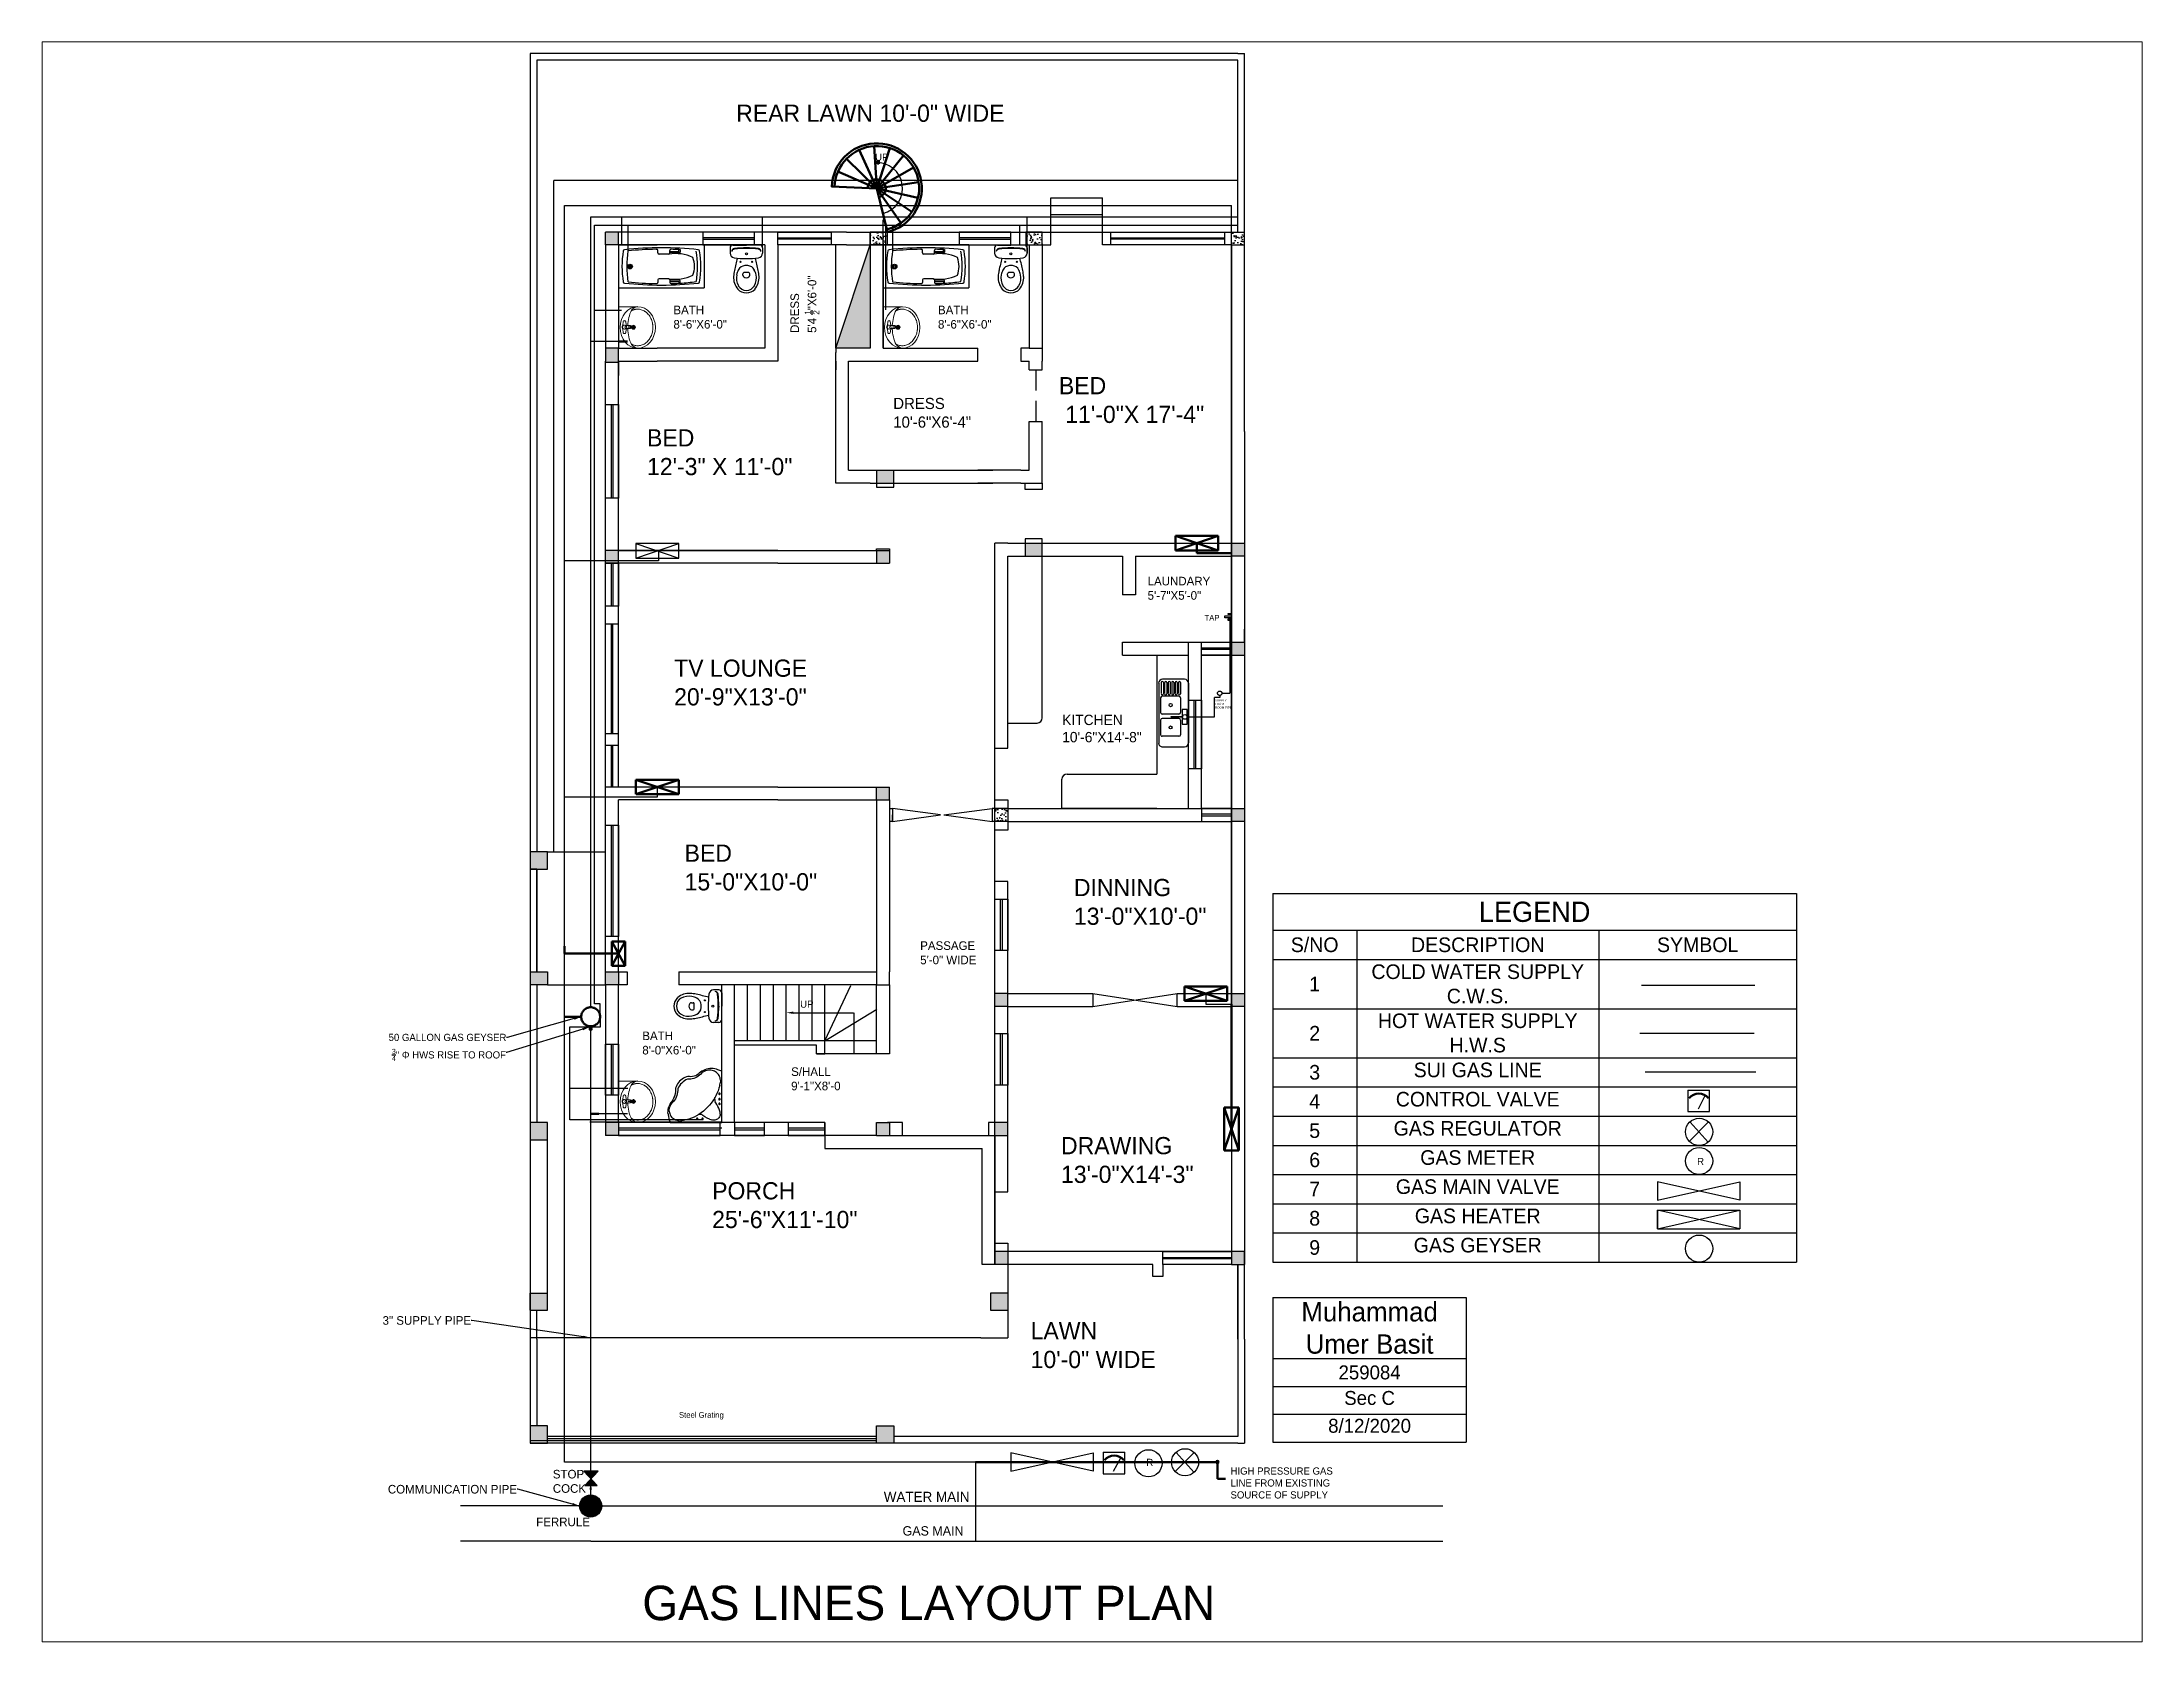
# Paper-space layout 'Layout2' of a CAD drawing. Header units: inches. Extents: x 1.05 to 9.45, y 0.8 to 7.2.
# The model-space entities are those that its viewports show. They can reach past a viewport. Long polylines and large blocks are cut down to what shows.
import ezdxf
from ezdxf import colors
from ezdxf.entities.mleader import LeaderData, LeaderLine
from ezdxf.math import Vec2, Vec3

# ---------------------------------------------------------------- set-up
doc = ezdxf.new("R2010")
doc.units = ezdxf.units.IN
doc.header["$MEASUREMENT"] = 0
for name, pattern in [('ACAD_ISO02W100', [15, 12, -3]), ('ACAD_ISO03W100', [30, 12, -18]), ('ACAD_ISO04W100', [30, 24, -3, 0, -3])]:
    doc.linetypes.add(name, pattern=pattern)
for name, color, linetype in [('brownn', 42, 'Continuous'), ('COLD WATER SUPPLY', 170, 'Continuous'), ('HOT WATER SUPPLY', 1, 'ACAD_ISO02W100'), ('Layer1', 140, 'Continuous'), ('Layer2', 140, 'Continuous'), ('orange', 20, 'Continuous'), ('shade', 145, 'ACAD_ISO03W100'), ('STAIRS', 80, 'Continuous'), ('SUI GAS LINE', 30, 'ACAD_ISO04W100'), ('supply pipe', 140, 'Continuous'), ('TEXT', 31, 'Continuous'), ('WINDOWS', 210, 'Continuous')]:
    doc.layers.add(name, color=color, linetype=linetype)
doc.styles.get("Standard").update_dxf_attribs({"font": ''})
doc.styles.get('Standard').set_extended_font_data('Bahnschrift')
pattern_1 = [(50, (0, 0), (7.1726018, -0.6275213), [0.75, -8.25]), (355, (0, 0), (-1.3875133, 7.5219213), [0.6, -6.6]), (100.451444, (0.598, -0.052), (5.7850885, 6.8943999), [0.637402, -7.0114211]), (46.1842, (0, 2), (10.6724133, -1.6551928), [1.125, -12.375]), (96.635635, (0.889, 1.862), (9.3466195, 9.741186), [0.9561034, -10.5171376]), (351.184164, (0, 2), (9.3466195, 9.741186), [0.9, -9.9]), (21, (1, 1.5), (5.9690705, -4.0261889), [0.75, -8.25]), (326, (1, 1.5), (2.4331533, 7.2515005), [0.6, -6.6]), (71.451445, (1.4974, 1.1645), (8.4022238, 3.2253115), [0.6374019, -7.0114211]), (37.5, (0, 0), (0.12159855, 3.32893854), [0, -6.52, 0, -6.7, 0, -6.625]), (7.5, (0, 0), (2.63069537, 3.9441171), [0, -3.82, 0, -6.37, 0, -2.525]), (327.5, (-2.23, 0), (5.33822436, -0.22554872), [0, -2.5, 0, -7.8, 0, -10.35]), (317.5, (-3.23, 0), (5.8318617, 1.0010498), [0, -3.25, 0, -5.18, 0, -7.35])]

psp = doc.layouts.new('Layout2')

msp = doc.modelspace()

# ---------------------------------------------------------------- texts
at = {"ltscale": 3, "insert": (15521, 23940.2), "char_height": 5, "attachment_point": 1}
msp.add_mtext_dynamic_manual_height_columns('UP', width=21.615, gutter_width=1, heights=[0], dxfattribs=at)
at = {"char_height": 5, "attachment_point": 1}
for insert in [(16146.5, 23830.5), (15762.4, 23620.6)]:
    msp.add_mtext_dynamic_manual_height_columns('R', width=28.482, gutter_width=1, heights=[0], dxfattribs=dict(at, insert=insert))
at = {"lineweight": 211, "ltscale": 3, "insert": (15410.9, 23532.1), "char_height": 24, "attachment_point": 1}
msp.add_mtext_dynamic_manual_height_columns('GAS LINES LAYOUT PLAN', width=439.926, gutter_width=1, heights=[0], dxfattribs=at)
at = {"layer": 'HOT WATER SUPPLY', "ltscale": 3, "insert": (15810.3, 24150.3), "char_height": 1.5, "attachment_point": 1}
msp.add_mtext_dynamic_manual_height_columns('SUPPLY FROM ROOM PIPE', width=11.48, gutter_width=1, heights=[0], dxfattribs=at)
at = {"layer": 'Layer1', "attachment_point": 1}
for s, width, insert, char_height in [('STOP COCK', 29.535, (15348.5, 23612.9), 6), ('WATER MAIN', 274.331, (15579.3, 23597.6), 7), ('FERRULE', 44.495, (15336.9, 23579.6), 6)]:
    msp.add_mtext_dynamic_manual_height_columns(s, width=width, gutter_width=1, heights=[0], dxfattribs=dict(at, insert=insert, char_height=char_height))
at = {"layer": 'orange', "lineweight": 211, "ltscale": 3, "insert": (15821.1, 23614.6), "char_height": 5, "attachment_point": 1}
msp.add_mtext_dynamic_manual_height_columns('HIGH PRESSURE GAS LINE FROM EXISTING SOURCE OF SUPPLY', width=84.926, gutter_width=1, heights=[0], dxfattribs=at)
at = {"layer": 'SUI GAS LINE', "lineweight": 211, "ltscale": 3, "insert": (15592.4, 23573.6), "char_height": 6.5, "attachment_point": 1}
msp.add_mtext_dynamic_manual_height_columns('GAS MAIN', width=49.996, gutter_width=1, heights=[0], dxfattribs=at)
at = {"layer": 'TEXT', "attachment_point": 1}
for s, width, insert, char_height in [('{\\H2x;REAR LAWN 10\'-0" WIDE}', 1073.571, (15476.4, 24565), 6), ('BATH\\P8\'-6"X6\'-0"', 1073.571, (15432.6, 24424.8), 6), ('BATH\\P8\'-6"X6\'-0"', 1073.571, (15617.1, 24424.8), 6), ('{\\H2x;BED\\P 11\'-0"X 17\'-4"} ', 1073.571, (15701.4, 24375), 6), ('DRESS\\P10\'-6"X6\'-4"', 1073.571, (15585.9, 24360.5), 7.8), ('{\\H2x;BED\\P12\'-3" X 11\'-0"} ', 1073.571, (15414.2, 24338.6), 6), ('LAUNDARY\\P5\'-7"X5\'-0"', 1073.571, (15763.3, 24235.7), 6), ('TAP', 23.282, (15803, 24209.1), 4), ('{\\H2x;TV LOUNGE \\P20\'-9"X13\'-0"}', 1073.571, (15433.1, 24178), 6), ('{\\H2x;KITCHEN\\P10\'-6"X14\'-8"}', 1073.571, (15703.7, 24139.5), 3.6), ('{\\H2x;BED\\P15\'-0"X10\'-0"}', 1073.571, (15440.4, 24049), 6), ('{\\H2x;DINNING\\P13\'-0"X10\'-0"}', 1073.571, (15711.9, 24025), 6), ('PASSAGE \\P5\'-0" WIDE', 1073.571, (15604.7, 23981.5), 6), ('BATH\\P8\'-0"X6\'-0"', 1073.571, (15410.9, 23918.6), 6), ('S/HALL\\P9\'-1"X8\'-0', 1073.571, (15514.7, 23893.6), 6), ('{\\H2x;DRAWING\\P13\'-0"X14\'-3"}', 1073.571, (15702.9, 23845), 6), ('{\\H2x;PORCH\\P25\'-6"X11\'-10"}', 1073.571, (15459.6, 23813.5), 6), ('{\\H2x;LAWN\\P10\'-0" WIDE}', 1073.571, (15681.7, 23715.9), 6), ('Steel Grating', 89.102, (15436.5, 23653.2), 4)]:
    msp.add_mtext_dynamic_manual_height_columns(s, width=width, gutter_width=1, heights=[0], dxfattribs=dict(at, insert=insert, char_height=char_height))
at = {"layer": 'TEXT', "ltscale": 3, "insert": (15573.3, 24530.9), "char_height": 5, "attachment_point": 1}
msp.add_mtext_dynamic_manual_height_columns('UP', width=21.615, gutter_width=1, heights=[0], dxfattribs=at)
at = {"layer": 'TEXT', "insert": (15514.2, 24405.8), "char_height": 6, "attachment_point": 1, "rotation": 90}
msp.add_mtext_dynamic_manual_height_columns('\\A1;DRESS\\P5\'4 {\\H0.7x;\\S1/2;}"X6\'-0"', width=1073.571, gutter_width=1, heights=[0], dxfattribs=at)

# ---------------------------------------------------------------- blocks, each defined once
blk = doc.blocks.new('A$C52CB59DC')
at = {"linetype": 'Continuous'}
for p, q in [((1.931, 0.966), (0, 0.966)), ((0, 0.966), (0, 0)), ((0.253, 0.485), (0.222, 0.485)), ((0.253, 0.492), (0.226, 0.492)), ((0.253, 0.499), (0.23, 0.499)), ((0.253, 0.506), (0.235, 0.506)), ((0.253, 0.512), (0.243, 0.512)), ((0.263, 0.512), (0.273, 0.512)), ((0.263, 0.506), (0.281, 0.506)), ((0.263, 0.499), (0.286, 0.499)), ((0.263, 0.492), (0.29, 0.492)), ((0.263, 0.485), (0.293, 0.485)), ((0.847, 0.868), (0.861, 0.868)), ((0.888, 0.786), (0.888, 0.841)), ((1.132, 0.76), (0.915, 0.76)), ((1.372, 0.794), (1.157, 0.794)), ((1.159, 0.786), (1.159, 0.842)), ((1.171, 0.821), (1.358, 0.821)), ((1.358, 0.821), (1.358, 0.861)), ((1.358, 0.861), (1.385, 0.861)), ((1.385, 0.861), (1.385, 0.807)), ((0.253, 0.472), (0.222, 0.472)), ((0.253, 0.465), (0.226, 0.465)), ((0.253, 0.458), (0.23, 0.458)), ((0.253, 0.451), (0.235, 0.451)), ((0.253, 0.445), (0.243, 0.445)), ((0.263, 0.472), (0.293, 0.472)), ((0.263, 0.465), (0.29, 0.465)), ((0.263, 0.458), (0.286, 0.458)), ((0.263, 0.451), (0.281, 0.451)), ((0.263, 0.445), (0.273, 0.445)), ((0.847, 0.098), (0.861, 0.098)), ((0.888, 0.179), (0.888, 0.124)), ((1.132, 0.206), (0.915, 0.206)), ((1.372, 0.172), (1.157, 0.172)), ((1.159, 0.179), (1.159, 0.123)), ((1.171, 0.145), (1.358, 0.145)), ((1.358, 0.145), (1.358, 0.105)), ((1.358, 0.105), (1.385, 0.105)), ((1.385, 0.105), (1.385, 0.158))]:
    blk.add_line(p, q, dxfattribs=at)
at = {"color": 7}
for p in [(1.931, 0.966), (0, 0)]:
    blk.add_line(p, (1.931, 0), dxfattribs=at)
at = {"linetype": 'Continuous'}
for radius in [0.0536, 0.0402]:
    blk.add_circle((0.258, 0.479), radius, dxfattribs=at)
for centre, radius, start, end in [((2.207, 0.483), 2.129, 170.5719, 189.4281), ((0.134, 0.831), 0.0268, 90, 180), ((0.966, -6.772), 7.676, 83.7812, 96.2188), ((2.314, 0.483), 2.129, 170.5719, 189.4281), ((0.966, -6.772), 7.641, 90.8931, 95.6408), ((0.862, 0.841), 0.0268, 0, 92.0263), ((0.915, 0.786), 0.0268, 180, 270), ((1.132, 0.786), 0.0268, 270, 0), ((1.281, -0.132), 0.904, 64.2713, 99.5003), ((1.186, 0.842), 0.0268, 90, 180), ((1.073, -4.267), 5.137, 86.8148, 88.7461), ((1.372, 0.807), 0.0134, 270, 0), ((1.178, 0.483), 0.534, 338.0704, 21.9296), ((-0.302, 0.483), 2.083, 350.5387, 9.5098), ((1.797, 0.831), 0.0268, 0, 90), ((-0.276, 0.483), 2.129, 350.5719, 9.4281), ((0.134, 0.134), 0.0268, 180, 270), ((0.966, 7.738), 7.676, 263.7812, 276.2406), ((0.966, 7.738), 7.641, 264.3592, 269.1069), ((0.862, 0.124), 0.0268, 267.9737, 0), ((0.915, 0.179), 0.0268, 90, 180), ((1.281, 1.098), 0.904, 260.4997, 295.7287), ((1.132, 0.179), 0.0268, 0, 90), ((1.186, 0.123), 0.0268, 180, 270), ((1.073, 5.233), 5.137, 271.2539, 273.1852), ((1.372, 0.158), 0.0134, 0, 90), ((1.073, 5.233), 5.137, 273.4825, 277.5999), ((1.797, 0.134), 0.0268, 270, 0)]:
    blk.add_arc(centre, radius, start, end, dxfattribs=at)
blk = doc.blocks.new('A$C73A21F1E')
for p, q in [((0, 0.615), (0, 0.543)), ((0.04, 0.655), (0.223, 0.655)), ((0.223, 0.615), (0.211, 0.615)), ((0.405, 0.655), (0.223, 0.655)), ((0.223, 0.615), (0.234, 0.615)), ((0.445, 0.615), (0.445, 0.543)), ((0.175, 0.242), (0.175, 0.262)), ((0.271, 0.242), (0.271, 0.262))]:
    blk.add_line(p, q)
for centre, radius in [((0.143, 0.425), 0.0075), ((0.223, 0.533), 0.0135), ((0.223, 0.533), 0.0135), ((0.303, 0.425), 0.0075)]:
    blk.add_circle(centre, radius)
for centre, radius, start, end in [((0.04, 0.615), 0.04, 90, 180), ((0.063, 0.566), 0.04, 96.2719, 180), ((0.062, 0.559), 0.04, 96.2141, 169.7572), ((0.223, -0.885), 1.493, 90, 96.3306), ((0.223, -0.885), 1.5, 90, 96.2719), ((0.223, -0.885), 1.5, 83.7281, 90), ((0.223, -0.885), 1.493, 83.6694, 90), ((0.382, 0.566), 0.04, 0, 83.7281), ((0.383, 0.559), 0.04, 10.2428, 83.7859), ((0.405, 0.615), 0.04, 0, 90), ((0.064, 0.543), 0.064, 180, 263.2069), ((0.646, 0.179), 0.6, 167.7093, 175.6206), ((0.223, 1.874), 1.404, 263.2069, 270), ((2.509, -0.195), 2.5, 164.456, 168.4256), ((0.335, 0.197), 0.25, 152.5973, 168.3805), ((0.216, 0.259), 0.116, 96.2419, 152.5973), ((0.223, 0.195), 0.18, 90, 96.2419), ((0.223, 1.874), 1.404, 270, 276.7931), ((0.223, 0.195), 0.18, 83.7581, 90), ((0.23, 0.259), 0.116, 27.4027, 83.7581), ((0.11, 0.197), 0.25, 11.6195, 27.4027), ((-2.064, -0.195), 2.5, 11.5744, 15.544), ((-0.201, 0.179), 0.6, 4.3794, 12.2907), ((0.381, 0.543), 0.064, 276.7931, 0), ((0.307, 0.215), 0.26, 177.6972, 218.7131), ((0.302, 0.204), 0.216, 168.3805, 209.1161), ((0.223, 0.16), 0.16, 222.4362, 270), ((0.223, 0.16), 0.126, 209.1161, 270), ((0.19, 0.262), 0.015, 96.6492, 180), ((0.205, 0.242), 0.03, 180, 233.1301), ((0.223, 0.266), 0.06, 233.1301, 270), ((0.223, -0.021), 0.3, 90, 96.6492), ((0.223, -0.021), 0.3, 83.3508, 90), ((0.223, 0.266), 0.06, 270, 306.8699), ((0.223, 0.16), 0.126, 270, 330.8839), ((0.223, 0.16), 0.16, 270, 317.5638), ((0.256, 0.262), 0.015, 0, 83.3508), ((0.241, 0.242), 0.03, 306.8699, 0), ((0.144, 0.204), 0.216, 330.8839, 11.6195), ((0.138, 0.215), 0.26, 321.2869, 2.3028)]:
    blk.add_arc(centre, radius, start, end)
blk = doc.blocks.new('A$C33FC0FF0')
at = {"lineweight": 5}
for p, q in [((0, 0.451), (0.508, 0.451)), ((0, 0.216), (0, 0.451)), ((0.179, 0.373), (0.179, 0.381)), ((0.235, 0.357), (0.189, 0.363)), ((0.193, 0.394), (0.234, 0.398)), ((0.284, 0.267), (0.232, 0.267)), ((0.234, 0.38), (0.24, 0.306)), ((0.241, 0.356), (0.245, 0.306)), ((0.248, 0.297), (0.25, 0.284)), ((0.258, 0.336), (0.258, 0.239)), ((0.268, 0.297), (0.266, 0.284)), ((0.276, 0.355), (0.271, 0.306)), ((0.283, 0.38), (0.277, 0.306)), ((0.281, 0.357), (0.327, 0.363)), ((0.324, 0.394), (0.283, 0.398)), ((0.337, 0.373), (0.337, 0.381)), ((0.508, 0.216), (0.508, 0.451))]:
    blk.add_line(p, q, dxfattribs=at)
for radius in [0.0238, 0.0218, 0.0168]:
    blk.add_circle((0.257, 0.268), radius, dxfattribs=at)
for centre, radius, start, end in [((0.136, 0.189), 0.138, 131.9061, 168.5305), ((0.255, -0.167), 0.505, 91.752, 114.6686), ((0.192, 0.381), 0.0129, 87.0247, 181.3762), ((0.19, 0.375), 0.0115, 188.6096, 263.9713), ((0.258, 0.38), 0.0249, 351.5466, 188.4534), ((0.233, 0.41), 0.0115, 274.681, 310.7525), ((0.258, 0.38), 0.0277, 49.1745, 130.7525), ((0.258, 0.315), 0.0207, 206.0612, 333.9388), ((0.258, 0.38), 0.0219, 37.1419, 142.8581), ((0.258, 0.355), 0.0175, 352.5304, 188.6494), ((0.243, 0.359), 0.00379, 241.8872, 322.8859), ((0.258, 0.313), 0.015, 209.6977, 330.3023), ((0.26, 0.377), 0.0251, 235.2792, 265.1488), ((0.258, 0.291), 0.0104, 220.6132, 319.3868), ((0.256, 0.38), 0.0276, 274.5723, 303.0138), ((0.274, 0.359), 0.00379, 217.1141, 298.1128), ((0.284, 0.41), 0.0115, 229.1745, 265.319), ((0.255, -0.167), 0.505, 65.3314, 87.4489), ((0.324, 0.381), 0.0129, 358.6238, 92.9753), ((0.326, 0.375), 0.0115, 276.0287, 351.3904), ((0.373, 0.189), 0.138, 11.4697, 48.0939)]:
    blk.add_arc(centre, radius, start, end, dxfattribs=at)
at = {"lineweight": 5, "extrusion": (5.55112e-17, -3.33067e-16, -1)}
blk.add_ellipse((0.254, 0.216), major_axis=(0.254, 0), ratio=0.850394, dxfattribs=at)
at = {"lineweight": 5}
blk.add_open_spline([(0.457, 0.295), (0.458, 0.293), (0.459, 0.291), (0.46, 0.288), (0.461, 0.287), (0.462, 0.285), (0.462, 0.284), (0.463, 0.283), (0.463, 0.283), (0.463, 0.282), (0.464, 0.281), (0.464, 0.28), (0.465, 0.279), (0.466, 0.277), (0.466, 0.276), (0.467, 0.274), (0.467, 0.273), (0.468, 0.271), (0.468, 0.27), (0.469, 0.268), (0.469, 0.267), (0.47, 0.265), (0.47, 0.265), (0.47, 0.264), (0.47, 0.264), (0.471, 0.263), (0.471, 0.262), (0.471, 0.261), (0.471, 0.261), (0.472, 0.26), (0.472, 0.26), (0.472, 0.26), (0.472, 0.259), (0.472, 0.258), (0.472, 0.258), (0.473, 0.257), (0.473, 0.256), (0.473, 0.255), (0.473, 0.255), (0.473, 0.253), (0.474, 0.252), (0.474, 0.25), (0.474, 0.249), (0.475, 0.247), (0.475, 0.247), (0.475, 0.245), (0.475, 0.244), (0.476, 0.242), (0.476, 0.241), (0.476, 0.239), (0.476, 0.238), (0.477, 0.236), (0.477, 0.235), (0.477, 0.233), (0.477, 0.232), (0.477, 0.229), (0.478, 0.228), (0.478, 0.224), (0.478, 0.222), (0.478, 0.219), (0.478, 0.218), (0.478, 0.217), (0.478, 0.216), (0.478, 0.216), (0.478, 0.202), (0.476, 0.187), (0.469, 0.164), (0.466, 0.157), (0.459, 0.141), (0.455, 0.134), (0.449, 0.125), (0.448, 0.123), (0.443, 0.116), (0.439, 0.111), (0.428, 0.099), (0.421, 0.092), (0.407, 0.08), (0.399, 0.074), (0.383, 0.064), (0.374, 0.059), (0.356, 0.05), (0.347, 0.047), (0.329, 0.04), (0.319, 0.038), (0.305, 0.035), (0.3, 0.034), (0.291, 0.032), (0.286, 0.032), (0.277, 0.031), (0.272, 0.03), (0.263, 0.03), (0.259, 0.03), (0.254, 0.03), (0.254, 0.03), (0.249, 0.03), (0.245, 0.03), (0.236, 0.03), (0.231, 0.031), (0.222, 0.032), (0.217, 0.032), (0.208, 0.034), (0.203, 0.035), (0.189, 0.038), (0.179, 0.04), (0.161, 0.047), (0.152, 0.05), (0.134, 0.059), (0.125, 0.064), (0.109, 0.074), (0.101, 0.08), (0.087, 0.092), (0.08, 0.099), (0.068, 0.112), (0.062, 0.119), (0.053, 0.134), (0.049, 0.141), (0.042, 0.157), (0.039, 0.164), (0.032, 0.187), (0.03, 0.202), (0.03, 0.23), (0.032, 0.245), (0.039, 0.268), (0.042, 0.275), (0.047, 0.287), (0.049, 0.291), (0.051, 0.294)], degree=3, knots=[2.909358, 2.909358, 2.909358, 2.909358, 3.057135, 3.057135, 3.131023, 3.131023, 3.204911, 3.204911, 3.223577, 3.223577, 3.278799, 3.278799, 3.352687, 3.352687, 3.426575, 3.426575, 3.500463, 3.500463, 3.574351, 3.574351, 3.64824, 3.64824, 3.685184, 3.685184, 3.722128, 3.722128, 3.759072, 3.759072, 3.796016, 3.796016, 3.796675, 3.796675, 3.83296, 3.83296, 3.869904, 3.869904, 3.906848, 3.906848, 3.943792, 3.943792, 4.01768, 4.01768, 4.091568, 4.091568, 4.165457, 4.165457, 4.239345, 4.239345, 4.313233, 4.313233, 4.387121, 4.387121, 4.461009, 4.461009, 4.534897, 4.534897, 4.682673, 4.682673, 4.83045, 4.83045, 4.904338, 4.904338, 4.942871, 4.942871, 4.942871, 5.090647, 5.090647, 5.164535, 5.164535, 5.238424, 5.238424, 5.257089, 5.257089, 5.312312, 5.312312, 5.3862, 5.3862, 5.460088, 5.460088, 5.533976, 5.533976, 5.607864, 5.607864, 5.681752, 5.681752, 5.718696, 5.718696, 5.755641, 5.755641, 5.792585, 5.792585, 5.829529, 5.829529, 5.830188, 5.830188, 5.866473, 5.866473, 5.903417, 5.903417, 5.940361, 5.940361, 5.977305, 5.977305, 6.051193, 6.051193, 6.125081, 6.125081, 6.198969, 6.198969, 6.272857, 6.272857, 6.346746, 6.346746, 6.420634, 6.420634, 6.494522, 6.494522, 6.56841, 6.56841, 6.716186, 6.716186, 6.863963, 6.863963, 6.937851, 6.937851, 6.976384, 6.976384, 6.976384, 6.976384], dxfattribs=at)
blk = doc.blocks.new('A$C2E9248D4')
for p, q in [((0, 509), (0, 78)), ((60, 431), (288, 431)), ((78, 587), (1252, 587)), ((364, 430), (653, 430)), ((886, 560), (594, 560)), ((594, 560), (594, 464)), ((594, 464), (886, 464)), ((734, 244), (734, 469)), ((746, 469), (746, 244)), ((801, 430), (1091, 430)), ((886, 464), (886, 560)), ((1330, 78), (1330, 509)), ((60, 365), (288, 365)), ((60, 298), (288, 298)), ((60, 229), (288, 229)), ((60, 160), (288, 160)), ((60, 93), (288, 93)), ((62, 390), (282, 390)), ((62, 324), (282, 324)), ((62, 256), (282, 256)), ((62, 188), (282, 188)), ((62, 118), (282, 118)), ((62, 51), (282, 51)), ((333, 399), (333, 70)), ((364, 39), (653, 39)), ((685, 399), (685, 70)), ((746, 244), (734, 244)), ((770, 399), (770, 70)), ((801, 39), (1091, 39)), ((1122, 399), (1122, 70)), ((78, 0), (1252, 0))]:
    blk.add_line(p, q)
for centre, radius in [((741, 514), 45.9), ((507, 235), 31.4), ((946, 235), 28.2)]:
    blk.add_circle(centre, radius)
for centre, radius, start, end in [((78, 509), 78.3, 90, 180), ((62, 411), 20.9, 90, 270), ((283, 411), 21.2, 269.6823, 75.9038), ((364, 399), 31.3, 90, 180), ((653, 399), 31.3, 0, 90), ((742, 508), 39.2, 259.3674, 275.2446), ((801, 399), 31.3, 90, 180), ((1091, 399), 31.3, 0, 90), ((1252, 509), 78.3, 0, 90), ((78, 78), 78.3, 180, 270), ((62, 344), 20.9, 90, 270), ((62, 277), 20.9, 90, 270), ((62, 209), 20.9, 90, 270), ((62, 139), 20.9, 90, 270), ((62, 72), 20.9, 90, 270), ((283, 345), 21.2, 269.6823, 75.9038), ((283, 278), 21.2, 269.6823, 75.9038), ((283, 209), 21.2, 269.6823, 75.9038), ((283, 139), 21.2, 269.6823, 75.9038), ((283, 72), 21.2, 269.6823, 75.9038), ((364, 70), 31.3, 180, 270), ((653, 70), 31.3, 270, 0), ((801, 70), 31.3, 180, 270), ((1091, 70), 31.3, 270, 0), ((1252, 78), 78.3, 270, 0)]:
    blk.add_arc(centre, radius, start, end)
blk = doc.blocks.new('A$C551B637B')
for p, q in [((0, 1.249, -0.343), (0.003, 1.298, -0.343)), ((0, 1.249, -0.343), (0.001, 1.198, -0.343)), ((0.001, 1.198, -0.343), (0.007, 1.149, -0.343)), ((0.003, 1.298, -0.343), (0.012, 1.349, -0.343)), ((0.012, 1.349, -0.343), (0.024, 1.397, -0.343)), ((0.024, 1.397, -0.343), (0.041, 1.444, -0.343)), ((0.037, 1.194, -0.343), (0.036, 1.158, -0.343)), ((0.037, 1.194, -0.343), (0.041, 1.229, -0.343)), ((0.053, 1.479, -0.343), (0.041, 1.444, -0.343)), ((0.041, 1.229, -0.343), (0.049, 1.265, -0.343)), ((0.049, 1.265, -0.343), (0.063, 1.298, -0.343)), ((0.053, 1.479, -0.343), (0.06, 1.515, -0.343)), ((0.06, 1.515, -0.343), (1.507, 1.513, -0.343)), ((0.063, 1.298, -0.343), (0.079, 1.331, -0.343)), ((0.079, 1.331, -0.343), (0.1, 1.359, -0.343)), ((0.124, 1.387, -0.343), (0.1, 1.359, -0.343)), ((0.152, 1.41, -0.343), (0.124, 1.387, -0.343)), ((0.182, 1.431, -0.343), (0.152, 1.41, -0.343)), ((0.214, 1.448, -0.343), (0.182, 1.431, -0.343)), ((0.247, 1.46, -0.343), (0.214, 1.448, -0.343)), ((0.282, 1.469, -0.343), (0.247, 1.46, -0.343)), ((0.317, 1.473, -0.343), (0.282, 1.469, -0.343)), ((0.317, 1.473, -0.343), (0.354, 1.473, -0.343)), ((0.431, 1.459, -0.343), (0.354, 1.473, -0.343)), ((0.508, 1.441, -0.343), (0.431, 1.459, -0.343)), ((0.583, 1.418, -0.343), (0.508, 1.441, -0.343)), ((0.657, 1.391, -0.343), (0.583, 1.418, -0.343)), ((0.729, 1.359, -0.343), (0.657, 1.391, -0.343)), ((0.798, 1.324, -0.343), (0.729, 1.359, -0.343)), ((0.866, 1.285, -0.343), (0.798, 1.324, -0.343)), ((0.799, 1.413, -0.343), (0.802, 1.42, -0.343)), ((0.802, 1.405, -0.343), (0.799, 1.413, -0.343)), ((0.802, 1.42, -0.343), (0.805, 1.427, -0.343)), ((0.805, 1.398, -0.343), (0.802, 1.405, -0.343)), ((0.805, 1.427, -0.343), (0.812, 1.432, -0.343)), ((0.812, 1.394, -0.343), (0.805, 1.398, -0.343)), ((0.812, 1.432, -0.343), (0.82, 1.433, -0.343)), ((0.82, 1.393, -0.343), (0.812, 1.394, -0.343)), ((0.828, 1.432, -0.343), (0.82, 1.433, -0.343)), ((0.828, 1.394, -0.343), (0.82, 1.393, -0.343)), ((0.846, 1.297, -0.343), (0.826, 1.309, -0.343)), ((0.828, 1.432, -0.343), (0.834, 1.427, -0.343)), ((0.834, 1.427, -0.343), (0.828, 1.432, -0.343)), ((0.834, 1.398, -0.343), (0.828, 1.394, -0.343)), ((0.834, 1.427, -0.343), (0.838, 1.42, -0.343)), ((0.838, 1.405, -0.343), (0.834, 1.398, -0.343)), ((0.838, 1.42, -0.343), (0.84, 1.413, -0.343)), ((0.84, 1.413, -0.343), (0.838, 1.405, -0.343)), ((0.868, 1.29, -0.343), (0.846, 1.297, -0.343)), ((0.932, 1.241, -0.343), (0.866, 1.285, -0.343)), ((0.891, 1.287, -0.343), (0.868, 1.29, -0.343)), ((0.915, 1.288, -0.343), (0.891, 1.287, -0.343)), ((0.938, 1.293, -0.343), (0.915, 1.288, -0.343)), ((0.995, 1.193, -0.343), (0.932, 1.241, -0.343)), ((0.96, 1.302, -0.343), (0.938, 1.293, -0.343)), ((0.949, 1.413, -0.343), (0.95, 1.42, -0.343)), ((0.95, 1.405, -0.343), (0.949, 1.413, -0.343)), ((0.95, 1.42, -0.343), (0.955, 1.427, -0.343)), ((0.955, 1.398, -0.343), (0.95, 1.405, -0.343)), ((0.955, 1.427, -0.343), (0.961, 1.432, -0.343)), ((0.961, 1.394, -0.343), (0.955, 1.398, -0.343)), ((0.98, 1.313, -0.343), (0.96, 1.302, -0.343)), ((0.961, 1.432, -0.343), (0.968, 1.433, -0.343)), ((0.968, 1.393, -0.343), (0.961, 1.394, -0.343)), ((0.976, 1.432, -0.343), (0.968, 1.433, -0.343)), ((0.976, 1.394, -0.343), (0.968, 1.393, -0.343)), ((0.976, 1.432, -0.343), (0.983, 1.427, -0.343)), ((0.983, 1.398, -0.343), (0.976, 1.394, -0.343)), ((1.037, 1.352, -0.343), (0.98, 1.313, -0.343)), ((0.983, 1.427, -0.343), (0.988, 1.42, -0.343)), ((0.988, 1.405, -0.343), (0.983, 1.398, -0.343)), ((0.988, 1.42, -0.343), (0.989, 1.413, -0.343)), ((0.989, 1.413, -0.343), (0.988, 1.405, -0.343)), ((1.053, 1.142, -0.343), (0.995, 1.193, -0.343)), ((1.098, 1.387, -0.343), (1.037, 1.352, -0.343)), ((1.163, 1.417, -0.343), (1.098, 1.387, -0.343)), ((1.163, 1.417, -0.343), (1.228, 1.441, -0.343)), ((1.255, 1.447, -0.343), (1.228, 1.441, -0.343)), ((1.282, 1.449, -0.343), (1.255, 1.447, -0.343)), ((1.309, 1.448, -0.343), (1.282, 1.449, -0.343)), ((1.336, 1.441, -0.343), (1.309, 1.448, -0.343)), ((1.362, 1.432, -0.343), (1.336, 1.441, -0.343)), ((1.386, 1.418, -0.343), (1.362, 1.432, -0.343)), ((1.406, 1.401, -0.343), (1.386, 1.418, -0.343)), ((1.425, 1.381, -0.343), (1.406, 1.401, -0.343)), ((1.441, 1.358, -0.343), (1.425, 1.381, -0.343)), ((1.452, 1.333, -0.343), (1.441, 1.358, -0.343)), ((1.459, 1.226, -0.343), (1.443, 1.17, -0.343)), ((1.46, 1.308, -0.343), (1.452, 1.333, -0.343)), ((1.464, 1.252, -0.343), (1.459, 1.226, -0.343)), ((1.464, 1.28, -0.343), (1.46, 1.308, -0.343)), ((1.464, 1.28, -0.343), (1.464, 1.252, -0.343)), ((1.507, 1.513, -0.343), (1.507, 0.068, -0.343)), ((0.007, 1.149, -0.343), (0.017, 1.099, -0.343)), ((0.017, 1.099, -0.343), (0.032, 1.051, -0.343)), ((0.051, 1.004, -0.343), (0.032, 1.051, -0.343)), ((0.036, 1.158, -0.343), (0.04, 1.122, -0.343)), ((0.04, 1.122, -0.343), (0.048, 1.087, -0.343)), ((0.048, 1.087, -0.343), (0.061, 1.053, -0.343)), ((0.074, 0.959, -0.343), (0.051, 1.004, -0.343)), ((0.061, 1.053, -0.343), (0.077, 1.021, -0.343)), ((0.106, 0.922, -0.343), (0.074, 0.959, -0.343)), ((0.077, 1.021, -0.343), (0.097, 0.991, -0.343)), ((0.097, 0.991, -0.343), (0.121, 0.964, -0.343)), ((0.133, 0.882, -0.343), (0.106, 0.922, -0.343)), ((0.153, 0.928, -0.343), (0.121, 0.964, -0.343)), ((0.158, 0.838, -0.343), (0.133, 0.882, -0.343)), ((0.182, 0.889, -0.343), (0.153, 0.928, -0.343)), ((0.178, 0.793, -0.343), (0.158, 0.838, -0.343)), ((0.194, 0.747, -0.343), (0.178, 0.793, -0.343)), ((0.207, 0.848, -0.343), (0.182, 0.889, -0.343)), ((0.206, 0.7, -0.343), (0.194, 0.747, -0.343)), ((0.213, 0.651, -0.343), (0.206, 0.7, -0.343)), ((0.229, 0.804, -0.343), (0.207, 0.848, -0.343)), ((0.215, 0.603, -0.343), (0.213, 0.651, -0.343)), ((0.214, 0.553, -0.343), (0.215, 0.603, -0.343)), ((0.246, 0.759, -0.343), (0.229, 0.804, -0.343)), ((0.26, 0.712, -0.343), (0.246, 0.759, -0.343)), ((0.269, 0.665, -0.343), (0.26, 0.712, -0.343)), ((0.274, 0.616, -0.343), (0.269, 0.665, -0.343)), ((0.275, 0.567, -0.343), (0.274, 0.616, -0.343)), ((1.111, 1.087, -0.343), (1.053, 1.142, -0.343)), ((1.164, 1.029, -0.343), (1.111, 1.087, -0.343)), ((1.213, 0.968, -0.343), (1.164, 1.029, -0.343)), ((1.259, 0.905, -0.343), (1.213, 0.968, -0.343)), ((1.302, 0.838, -0.343), (1.259, 0.905, -0.343)), ((1.34, 0.769, -0.343), (1.302, 0.838, -0.343)), ((1.308, 0.864, -0.343), (1.31, 0.89, -0.343)), ((1.308, 0.864, -0.343), (1.31, 0.838, -0.343)), ((1.31, 0.89, -0.343), (1.316, 0.915, -0.343)), ((1.31, 0.838, -0.343), (1.317, 0.813, -0.343)), ((1.316, 0.915, -0.343), (1.325, 0.938, -0.343)), ((1.317, 0.813, -0.343), (1.327, 0.79, -0.343)), ((1.339, 0.961, -0.343), (1.325, 0.938, -0.343)), ((1.371, 1.01, -0.343), (1.339, 0.961, -0.343)), ((1.373, 0.699, -0.343), (1.34, 0.769, -0.343)), ((1.398, 1.061, -0.343), (1.371, 1.01, -0.343)), ((1.403, 0.627, -0.343), (1.373, 0.699, -0.343)), ((1.424, 1.114, -0.343), (1.398, 1.061, -0.343)), ((1.428, 0.552, -0.343), (1.403, 0.627, -0.343)), ((1.423, 0.994, -0.343), (1.425, 1.002, -0.343)), ((1.425, 0.987, -0.343), (1.423, 0.994, -0.343)), ((1.423, 0.861, -0.343), (1.425, 0.869, -0.343)), ((1.425, 0.854, -0.343), (1.423, 0.861, -0.343)), ((1.423, 0.707, -0.343), (1.425, 0.715, -0.343)), ((1.425, 0.699, -0.343), (1.423, 0.707, -0.343)), ((1.443, 1.17, -0.343), (1.424, 1.114, -0.343)), ((1.425, 1.002, -0.343), (1.428, 1.009, -0.343)), ((1.428, 0.98, -0.343), (1.425, 0.987, -0.343)), ((1.425, 0.869, -0.343), (1.428, 0.876, -0.343)), ((1.428, 0.848, -0.343), (1.425, 0.854, -0.343)), ((1.425, 0.715, -0.343), (1.428, 0.721, -0.343)), ((1.428, 0.693, -0.343), (1.425, 0.699, -0.343)), ((1.428, 1.009, -0.343), (1.435, 1.013, -0.343)), ((1.435, 0.975, -0.343), (1.428, 0.98, -0.343)), ((1.428, 0.876, -0.343), (1.435, 0.88, -0.343)), ((1.435, 0.843, -0.343), (1.428, 0.848, -0.343)), ((1.428, 0.721, -0.343), (1.435, 0.726, -0.343)), ((1.435, 0.689, -0.343), (1.428, 0.693, -0.343)), ((1.435, 1.013, -0.343), (1.443, 1.014, -0.343)), ((1.443, 0.974, -0.343), (1.435, 0.975, -0.343)), ((1.435, 0.88, -0.343), (1.443, 0.882, -0.343)), ((1.443, 0.842, -0.343), (1.435, 0.843, -0.343)), ((1.435, 0.726, -0.343), (1.443, 0.728, -0.343)), ((1.443, 0.687, -0.343), (1.435, 0.689, -0.343)), ((1.451, 1.013, -0.343), (1.443, 1.014, -0.343)), ((1.451, 0.975, -0.343), (1.443, 0.974, -0.343)), ((1.451, 0.88, -0.343), (1.443, 0.882, -0.343)), ((1.451, 0.843, -0.343), (1.443, 0.842, -0.343)), ((1.451, 0.726, -0.343), (1.443, 0.728, -0.343)), ((1.451, 0.689, -0.343), (1.443, 0.687, -0.343)), ((1.451, 1.013, -0.343), (1.457, 1.009, -0.343)), ((1.457, 0.98, -0.343), (1.451, 0.975, -0.343)), ((1.451, 0.88, -0.343), (1.457, 0.876, -0.343)), ((1.457, 0.848, -0.343), (1.451, 0.843, -0.343)), ((1.451, 0.726, -0.343), (1.457, 0.721, -0.343)), ((1.457, 0.693, -0.343), (1.451, 0.689, -0.343)), ((1.457, 1.009, -0.343), (1.462, 1.002, -0.343)), ((1.462, 0.987, -0.343), (1.457, 0.98, -0.343)), ((1.457, 0.876, -0.343), (1.462, 0.869, -0.343)), ((1.462, 0.854, -0.343), (1.457, 0.848, -0.343)), ((1.457, 0.721, -0.343), (1.462, 0.715, -0.343)), ((1.462, 0.699, -0.343), (1.457, 0.693, -0.343)), ((1.462, 1.002, -0.343), (1.463, 0.994, -0.343)), ((1.463, 0.994, -0.343), (1.462, 0.987, -0.343)), ((1.462, 0.869, -0.343), (1.463, 0.861, -0.343)), ((1.463, 0.861, -0.343), (1.462, 0.854, -0.343)), ((1.462, 0.715, -0.343), (1.463, 0.707, -0.343)), ((1.463, 0.707, -0.343), (1.462, 0.699, -0.343)), ((0.228, 0.509, -0.343), (0.214, 0.553, -0.343)), ((0.246, 0.468, -0.343), (0.228, 0.509, -0.343)), ((0.269, 0.429, -0.343), (0.246, 0.468, -0.343)), ((0.296, 0.391, -0.343), (0.269, 0.429, -0.343)), ((0.297, 0.523, -0.343), (0.275, 0.567, -0.343)), ((0.325, 0.356, -0.343), (0.296, 0.391, -0.343)), ((0.322, 0.482, -0.343), (0.297, 0.523, -0.343)), ((0.352, 0.443, -0.343), (0.322, 0.482, -0.343)), ((0.358, 0.324, -0.343), (0.325, 0.356, -0.343)), ((0.385, 0.407, -0.343), (0.352, 0.443, -0.343)), ((0.394, 0.297, -0.343), (0.358, 0.324, -0.343)), ((0.421, 0.374, -0.343), (0.385, 0.407, -0.343)), ((0.432, 0.271, -0.343), (0.394, 0.297, -0.343)), ((0.46, 0.344, -0.343), (0.421, 0.374, -0.343)), ((0.473, 0.251, -0.343), (0.432, 0.271, -0.343)), ((0.501, 0.319, -0.343), (0.46, 0.344, -0.343)), ((0.515, 0.235, -0.343), (0.473, 0.251, -0.343)), ((0.545, 0.297, -0.343), (0.501, 0.319, -0.343)), ((0.559, 0.222, -0.343), (0.515, 0.235, -0.343)), ((0.591, 0.298, -0.343), (0.545, 0.297, -0.343)), ((0.601, 0.228, -0.343), (0.559, 0.222, -0.343)), ((0.636, 0.296, -0.343), (0.591, 0.298, -0.343)), ((0.644, 0.229, -0.343), (0.601, 0.228, -0.343)), ((0.681, 0.289, -0.343), (0.636, 0.296, -0.343)), ((0.687, 0.225, -0.343), (0.644, 0.229, -0.343)), ((0.726, 0.277, -0.343), (0.681, 0.289, -0.343)), ((0.729, 0.216, -0.343), (0.687, 0.225, -0.343)), ((0.768, 0.261, -0.343), (0.726, 0.277, -0.343)), ((0.769, 0.202, -0.343), (0.729, 0.216, -0.343)), ((0.808, 0.24, -0.343), (0.768, 0.261, -0.343)), ((0.807, 0.183, -0.343), (0.769, 0.202, -0.343)), ((0.844, 0.16, -0.343), (0.807, 0.183, -0.343)), ((0.848, 0.217, -0.343), (0.808, 0.24, -0.343)), ((0.877, 0.133, -0.343), (0.844, 0.16, -0.343)), ((0.884, 0.19, -0.343), (0.848, 0.217, -0.343)), ((0.913, 0.103, -0.343), (0.877, 0.133, -0.343)), ((0.917, 0.158, -0.343), (0.884, 0.19, -0.343)), ((0.951, 0.077, -0.343), (0.913, 0.103, -0.343)), ((0.948, 0.124, -0.343), (0.917, 0.158, -0.343)), ((0.981, 0.101, -0.343), (0.948, 0.124, -0.343)), ((0.992, 0.054, -0.343), (0.951, 0.077, -0.343)), ((1.017, 0.083, -0.343), (0.981, 0.101, -0.343)), ((1.035, 0.034, -0.343), (0.992, 0.054, -0.343)), ((1.055, 0.068, -0.343), (1.017, 0.083, -0.343)), ((1.079, 0.02, -0.343), (1.035, 0.034, -0.343)), ((1.094, 0.056, -0.343), (1.055, 0.068, -0.343)), ((1.125, 0.009, -0.343), (1.079, 0.02, -0.343)), ((1.134, 0.049, -0.343), (1.094, 0.056, -0.343)), ((1.171, 0.002, -0.343), (1.125, 0.009, -0.343)), ((1.168, 0.047, -0.343), (1.134, 0.049, -0.343)), ((1.204, 0.048, -0.343), (1.168, 0.047, -0.343)), ((1.218, 0, -0.343), (1.171, 0.002, -0.343)), ((1.239, 0.054, -0.343), (1.204, 0.048, -0.343)), ((1.264, 0.002, -0.343), (1.218, 0, -0.343)), ((1.272, 0.064, -0.343), (1.239, 0.054, -0.343)), ((1.31, 0.009, -0.343), (1.264, 0.002, -0.343)), ((1.304, 0.078, -0.343), (1.272, 0.064, -0.343)), ((1.335, 0.095, -0.343), (1.304, 0.078, -0.343)), ((1.356, 0.02, -0.343), (1.31, 0.009, -0.343)), ((1.363, 0.116, -0.343), (1.335, 0.095, -0.343)), ((1.4, 0.036, -0.343), (1.356, 0.02, -0.343)), ((1.388, 0.14, -0.343), (1.363, 0.116, -0.343)), ((1.411, 0.167, -0.343), (1.388, 0.14, -0.343)), ((1.425, 0.049, -0.343), (1.4, 0.036, -0.343)), ((1.431, 0.197, -0.343), (1.411, 0.167, -0.343)), ((1.451, 0.06, -0.343), (1.425, 0.049, -0.343)), ((1.449, 0.476, -0.343), (1.428, 0.552, -0.343)), ((1.446, 0.228, -0.343), (1.431, 0.197, -0.343)), ((1.458, 0.261, -0.343), (1.446, 0.228, -0.343)), ((1.449, 0.476, -0.343), (1.465, 0.399, -0.343)), ((1.479, 0.066, -0.343), (1.451, 0.06, -0.343)), ((1.466, 0.294, -0.343), (1.458, 0.261, -0.343)), ((1.47, 0.365, -0.343), (1.465, 0.399, -0.343)), ((1.47, 0.329, -0.343), (1.466, 0.294, -0.343)), ((1.47, 0.329, -0.343), (1.47, 0.365, -0.343)), ((1.507, 0.068, -0.343), (1.479, 0.066, -0.343))]:
    blk.add_line(p, q)
blk = doc.blocks.new('*T11')
at = {"color": 0, "linetype": 'ByBlock', "lineweight": -2, "ltscale": 3, "transparency": 16777216}
for p, q in [((0, 0), (134.8, 0)), ((0, 0), (0, -100.8)), ((134.8, 0), (134.8, -100.8)), ((0, -42.6), (134.8, -42.6)), ((0, -62), (134.8, -62)), ((0, -81.4), (134.8, -81.4)), ((0, -100.8), (134.8, -100.8))]:
    blk.add_line(p, q, dxfattribs=at)
at = {"color": 0, "ltscale": 3, "transparency": 16777216, "width": 128.375}
for s, insert, char_height, attachment_point in [('Muhammad Umer Basit', (67.4, -21.3), 13.485, 5), ('259084', (67.4, -52.3), 9.71, 5), ('Sec C', (67.4, -65.2), 9.71, 2), ('8/12/2020', (67.4, -84.6), 9.71, 2)]:
    blk.add_mtext(s, dxfattribs=dict(at, insert=insert, char_height=char_height, attachment_point=attachment_point))
blk = doc.blocks.new('*T12')
at = {"color": 0, "linetype": 'ByBlock', "lineweight": -2, "ltscale": 3, "transparency": 16777216}
for p, q in [((0, 0), (365.4, 0)), ((0, 0), (0, -257)), ((365.4, 0), (365.4, -257)), ((0, -25.6), (365.4, -25.6)), ((58.7, -25.6), (58.7, -257)), ((227.4, -25.6), (227.4, -257)), ((0, -46), (365.4, -46)), ((0, -80.3), (365.4, -80.3)), ((0, -114.5), (365.4, -114.5)), ((0, -134.9), (365.4, -134.9)), ((0, -155.2), (365.4, -155.2)), ((0, -175.6), (365.4, -175.6)), ((0, -196), (365.4, -196)), ((0, -216.3), (365.4, -216.3)), ((0, -236.7), (365.4, -236.7)), ((0, -257), (365.4, -257))]:
    blk.add_line(p, q, dxfattribs=at)
at = {"color": 0, "ltscale": 3, "transparency": 16777216}
for s, insert, char_height, width, attachment_point in [('LEGEND', (182.7, -12.8), 14.14, 358.62, 5), ('S/NO', (29.3, -35.8), 10.18, 51.885, 5), ('DESCRIPTION', (143, -35.8), 10.181, 161.928, 5), ('SYMBOL', (296.4, -35.8), 10.18, 131.232, 5), ('1', (29.3, -63.1), 10.2, 51.885, 5), ('COLD WATER SUPPLY C.W.S.', (143, -49.4), 10.181, 161.928, 2), ('HOT WATER SUPPLY H.W.S', (143, -83.6), 10.181, 161.928, 2), ('2', (29.3, -97.4), 10.2, 51.885, 5), ('3', (29.3, -124.7), 10.2, 51.885, 5), ('SUI GAS LINE', (143, -117.9), 10.181, 161.928, 2), ('4', (29.3, -145), 10.2, 51.885, 5), ('CONTROL VALVE', (143, -138.3), 10.181, 161.928, 2), ('5', (29.3, -165.4), 10.2, 51.885, 5), ('GAS REGULATOR', (143, -158.6), 10.181, 161.928, 2), ('6', (29.3, -185.8), 10.2, 51.885, 5), ('GAS METER', (143, -179), 10.18, 161.928, 2), ('7', (29.3, -206.1), 10.2, 51.885, 5), ('GAS MAIN VALVE', (143, -199.3), 10.181, 161.928, 2), ('GAS HEATER', (143, -219.7), 10.18, 161.928, 2), ('8', (29.3, -226.5), 10.2, 51.885, 5), ('9', (29.3, -246.9), 10.2, 51.885, 5), ('GAS GEYSER', (143, -240.1), 10.18, 161.928, 2)]:
    blk.add_mtext(s, dxfattribs=dict(at, insert=insert, char_height=char_height, width=width, attachment_point=attachment_point))

# ---------------------------------------------------------------- hatches: boundary and pattern name
at = {"lineweight": 211, "ltscale": 3}
h = msp.add_hatch(color=256, dxfattribs=at)
h.dxf.hatch_style = 1
h.paths.add_polyline_path([(15575.9, 24524.6), (15575.9, 24525.7), (15573.4, 24524.6, -0.034637)])
h.paths.add_polyline_path([(15575.9, 24523.6), (15575.9, 24524.6, 0.034637), (15573.4, 24524.6)])
h = msp.add_hatch(color=256, dxfattribs=at)
h.dxf.hatch_style = 1
h.paths.add_polyline_path([(15812.8, 23618.3, 1), (15811.2, 23618.3, 1)])
at = {"layer": 'Defpoints'}
h = msp.add_hatch(dxfattribs=at)
h.set_pattern_fill('AR-CONC', color=250)
h.set_pattern_definition(pattern_1)
h.paths.add_polyline_path([(15586.3, 23643.6), (15574.3, 23643.6), (15574.3, 23631.6), (15586.3, 23631.6)])
h.paths.add_polyline_path([(15344.8, 23643.6), (15332.8, 23643.6), (15332.8, 23634.1), (15332.8, 23633.1), (15344.8, 23633.1)])
h.paths.add_polyline_path([(15344.8, 23736.2), (15332.8, 23736.2), (15332.8, 23724.2), (15344.8, 23724.2)])
h.paths.add_polyline_path([(15344.8, 23855.1), (15332.8, 23855.1), (15332.8, 23843.1), (15344.8, 23843.1)])
h.paths.add_polyline_path([(15394.3, 23855.1), (15385.3, 23855.1), (15385.3, 23846.1), (15394.3, 23846.1)])
h.paths.add_polyline_path([(15583.3, 23855.1), (15581.8, 23855.1), (15574.3, 23855.1), (15574.3, 23846.1), (15583.3, 23846.1)])
h.paths.add_polyline_path([(15665.8, 23855.1), (15656.8, 23855.1), (15656.8, 23846.1), (15665.8, 23846.1)])
h.paths.add_polyline_path([(15665.8, 23765.1), (15656.8, 23765.1), (15656.8, 23756.1), (15665.8, 23756.1)])
h.paths.add_polyline_path([(15665.8, 23736.2), (15653.8, 23736.2), (15653.8, 23724.2), (15665.8, 23724.2)])
h.paths.add_polyline_path([(15830.8, 23765.1), (15821.8, 23765.1), (15821.8, 23756.1), (15830.8, 23756.1)])
h.paths.add_polyline_path([(15830.8, 23945.1), (15821.8, 23945.1), (15821.8, 23936.1), (15830.8, 23936.1)])
h.paths.add_polyline_path([(15665.8, 23945.1), (15656.8, 23945.1), (15656.8, 23936.1), (15665.8, 23936.1)])
h.paths.add_polyline_path([(15394.3, 23960.1), (15385.3, 23960.1), (15385.3, 23951.1), (15394.3, 23951.1)])
h.paths.add_polyline_path([(15344.8, 23960.1), (15332.8, 23960.1), (15332.8, 23951.1), (15344.8, 23951.1)])
h.paths.add_polyline_path([(15344.8, 24043.9), (15332.8, 24043.9), (15332.8, 24031.9), (15344.8, 24031.9)])
h.paths.add_polyline_path([(15583.3, 24089.1), (15574.3, 24089.1), (15574.3, 24080.1), (15583.3, 24080.1)])
h.paths.add_polyline_path([(15830.8, 24190.1), (15821.8, 24190.1), (15821.8, 24181.1), (15830.8, 24181.1)])
h.paths.add_polyline_path([(15830.8, 24074.1), (15821.8, 24074.1), (15821.8, 24065.1), (15830.8, 24065.1)])
h.paths.add_polyline_path([(15830.8, 24259.1), (15821.8, 24259.1), (15821.8, 24250.1), (15830.8, 24250.1)])
h.paths.add_polyline_path([(15689.8, 24259.1), (15677.8, 24259.1), (15677.8, 24250.1), (15689.8, 24250.1)])
h.paths.add_polyline_path([(15583.3, 24254.1), (15574.3, 24254.1), (15574.3, 24245.1), (15583.3, 24245.1)])
h.paths.add_polyline_path([(15586.3, 24310.1), (15574.3, 24310.1), (15574.3, 24301.1), (15586.3, 24301.1)])
h.paths.add_polyline_path([(15394.3, 24254.1), (15385.3, 24254.1), (15385.3, 24245.1), (15394.3, 24245.1)])
h.paths.add_polyline_path([(15394.3, 24395.1), (15385.3, 24395.1), (15385.3, 24386.1), (15385.3, 24385.1), (15394.3, 24385.1), (15394.3, 24386.1)])
h.paths.add_polyline_path([(15394.3, 24476.1), (15385.3, 24476.1), (15385.3, 24467.1), (15394.3, 24467.1)])
h = msp.add_hatch(dxfattribs=at)
h.set_pattern_fill('AR-CONC', color=250)
h.set_pattern_definition(pattern_1)
h.paths.add_polyline_path([(15581.2, 24476.1), (15569.8, 24476.1), (15569.8, 24467.1), (15581.8, 24467.1)])
h = msp.add_hatch(dxfattribs=at)
h.set_pattern_fill('AR-CONC', color=250)
h.set_pattern_definition(pattern_1)
h.paths.add_polyline_path([(15689.8, 24476.1), (15678.3, 24476.1), (15678.3, 24467.1), (15689.8, 24467.1)])
h = msp.add_hatch(dxfattribs=at)
h.set_pattern_fill('AR-CONC', color=250)
h.set_pattern_definition(pattern_1)
h.paths.add_polyline_path([(15830.8, 24476.1), (15821.8, 24476.1), (15821.8, 24467.1), (15830.8, 24467.1)])
at = {"layer": 'Layer1'}
h = msp.add_hatch(color=256, dxfattribs=at)
h.dxf.hatch_style = 1
h.paths.add_polyline_path([(15375.2, 23606.6), (15374.9, 23606.3), (15374.9, 23601.9), (15379.5, 23601.9)])
h.paths.add_polyline_path([(15374.9, 23606.3), (15370.9, 23601.9), (15374.9, 23601.9)])
h.paths.add_polyline_path([(15374.9, 23612), (15370.1, 23612), (15374.9, 23607)])
h.paths.add_polyline_path([(15380, 23612), (15374.9, 23612), (15374.9, 23607), (15375.2, 23606.6)])
at = {"layer": 'orange'}
h = msp.add_hatch(dxfattribs=at)
h.set_pattern_fill('AR-CONC', color=250)
h.set_pattern_definition(pattern_1)
h.paths.add_polyline_path([(15665.8, 24074.1), (15656.8, 24074.1), (15656.8, 24065.1), (15665.8, 24065.1)])
at = {"layer": 'STAIRS'}
h = msp.add_hatch(color=250, dxfattribs=at)
h.dxf.hatch_style = 1
h.paths.add_polyline_path([(15569.8, 24467.1), (15545.8, 24395.1), (15569.8, 24395.1)])
at = {"layer": 'supply pipe'}
h = msp.add_hatch(color=256, dxfattribs=at)
h.dxf.hatch_style = 1
h.paths.add_polyline_path([(15374.9, 23595.5), (15374.9, 23587.7), (15382.6, 23587.7, 0.414214)])
h.paths.add_polyline_path([(15374.9, 23595.5, 0.414214), (15367.1, 23587.7), (15374.9, 23587.7)])
h.paths.add_polyline_path([(15382.6, 23587.7), (15374.9, 23587.7), (15367.1, 23587.7, 1)])

# ---------------------------------------------------------------- linework, layer by layer
for p, q in [((15332.8, 24600.6), (15332.8, 23846.1)), ((15385.3, 24600.6), (15332.8, 24600.6)), ((15337.3, 24596.1), (15337.3, 24043.9)), ((15826.3, 24476.1), (15826.3, 24596.1)), ((15830.8, 24476.1), (15830.8, 24600.6)), ((15421.3, 24476.1), (15385.3, 24476.1)), ((15385.3, 24467.1), (15385.3, 24476.1)), ((15394.3, 24467.1), (15394.3, 24476.1)), ((15553.3, 24476.1), (15421.3, 24476.1)), ((15553.3, 24476.1), (15655.3, 24476.1)), ((15581.8, 24476.1), (15569.8, 24476.1)), ((15569.8, 24476.1), (15569.8, 24467.1)), ((15581.8, 24467.1), (15581.8, 24476.1)), ((15655.3, 24476.1), (15665.8, 24476.1)), ((15665.8, 24476.1), (15695.8, 24476.1)), ((15695.8, 24467.1), (15695.8, 24476.1)), ((15731.8, 24467.1), (15731.8, 24476.1)), ((15731.8, 24476.1), (15821.8, 24476.1)), ((15821.8, 24476.1), (15830.8, 24476.1)), ((15821.8, 24467.1), (15821.8, 24476.1)), ((15830.8, 24337.1), (15830.8, 24476.1)), ((15385.3, 24467.1), (15385.3, 24395.1)), ((15394.3, 24467.1), (15385.3, 24467.1)), ((15394.3, 24467.1), (15394.3, 24395.1)), ((15394.3, 24467.1), (15421.3, 24467.1)), ((15496.3, 24467.1), (15421.3, 24467.1)), ((15496.3, 24467.1), (15496.3, 24395.1)), ((15553.3, 24467.1), (15505.3, 24467.1)), ((15505.3, 24467.1), (15505.3, 24395.1)), ((15545.8, 24395.1), (15569.8, 24467.1)), ((15553.3, 24467.1), (15655.3, 24467.1)), ((15569.8, 24467.1), (15569.8, 24395.1)), ((15569.8, 24467.1), (15581.8, 24467.1)), ((15578.8, 24467.1), (15578.8, 24395.1)), ((15655.3, 24467.1), (15665.8, 24467.1)), ((15665.8, 24467.1), (15680.8, 24467.1)), ((15680.8, 24467.1), (15680.8, 24395.1)), ((15689.8, 24467.1), (15689.8, 24386.1)), ((15689.8, 24467.1), (15695.8, 24467.1)), ((15821.8, 24467.1), (15731.8, 24467.1)), ((15821.8, 24467.1), (15821.8, 24337.1)), ((15821.8, 24467.1), (15830.8, 24467.1)), ((15385.3, 24395.1), (15385.3, 24386.1)), ((15394.3, 24395.1), (15385.3, 24395.1)), ((15385.3, 24395.1), (15385.3, 24386.1)), ((15385.3, 24245.1), (15385.3, 24386.1)), ((15385.3, 24385.1), (15385.3, 24386.1)), ((15394.3, 24385.1), (15385.3, 24385.1)), ((15394.3, 24395.1), (15421.3, 24395.1)), ((15394.3, 24245.1), (15394.3, 24386.1)), ((15394.3, 24386.1), (15421.3, 24386.1)), ((15394.3, 24386.1), (15394.3, 24385.1)), ((15394.3, 24385.1), (15394.3, 24376.1)), ((15496.3, 24395.1), (15421.3, 24395.1)), ((15505.3, 24386.1), (15421.3, 24386.1)), ((15505.3, 24395.1), (15505.3, 24386)), ((15569.8, 24395.1), (15545.8, 24395.1)), ((15545.8, 24395.1), (15545.8, 24392.1)), ((15553.3, 24395.1), (15545.8, 24395.1)), ((15545.8, 24383.1), (15545.8, 24392.1)), ((15545.8, 24310.1), (15545.8, 24386.1)), ((15545.8, 24386.1), (15545.8, 24380.1)), ((15554.8, 24310.1), (15554.8, 24386.1)), ((15554.8, 24386.1), (15569.8, 24386.1)), ((15569.8, 24386.1), (15644.8, 24386.1)), ((15578.8, 24395.1), (15644.8, 24395.1)), ((15644.8, 24386.1), (15644.8, 24395.1)), ((15680.8, 24395.1), (15674.8, 24395.1)), ((15674.8, 24395.1), (15674.8, 24386.1)), ((15674.8, 24386.1), (15680.8, 24386.1)), ((15680.8, 24395.1), (15689.8, 24395.1)), ((15680.8, 24380.1), (15680.8, 24386.1)), ((15689.8, 24380.1), (15689.8, 24386.1)), ((15680.8, 24380.1), (15689.8, 24380.1)), ((15680.8, 24344.1), (15689.8, 24344.1)), ((15689.8, 24301.1), (15689.8, 24344.1)), ((15821.8, 24337.1), (15821.8, 24101.1)), ((15830.8, 24337.1), (15830.8, 24101.1)), ((15545.8, 24301.1), (15545.8, 24310.1)), ((15569.8, 24301.1), (15545.8, 24301.1)), ((15554.8, 24310.1), (15569.8, 24310.1)), ((15569.8, 24310.1), (15655.3, 24310.1)), ((15569.8, 24301.1), (15655.3, 24301.1)), ((15574.3, 24310.1), (15574.3, 24298.1)), ((15574.3, 24298.1), (15586.3, 24298.1)), ((15586.3, 24298.1), (15586.3, 24310.1)), ((15674.8, 24310.1), (15644.8, 24310.1)), ((15674.8, 24301.1), (15644.8, 24301.1)), ((15674.8, 24310.1), (15680.8, 24310.1)), ((15674.8, 24301.1), (15680.8, 24301.1)), ((15680.8, 24301.1), (15689.8, 24301.1)), ((15421.3, 24254.1), (15385.3, 24254.1)), ((15394.3, 24254.1), (15574.3, 24254.1)), ((15505.3, 24254.1), (15421.3, 24254.1)), ((15505.3, 24254.1), (15545.8, 24254.1)), ((15574.3, 24254.1), (15574.3, 24255.1)), ((15574.3, 24255.1), (15583.3, 24255.1)), ((15574.3, 24254.1), (15574.3, 24245.1)), ((15574.3, 24254.1), (15583.3, 24254.1)), ((15574.3, 24254.1), (15575.3, 24254.1)), ((15583.3, 24255.1), (15583.3, 24254.1)), ((15583.3, 24254.1), (15583.3, 24245.1)), ((15656.8, 23970.6), (15656.8, 24259)), ((15665.8, 24259.1), (15821.8, 24259.1)), ((15821.8, 24259.1), (15830.8, 24259.1)), ((15830.8, 24259.1), (15830.8, 24250.1)), ((15421.3, 24245.1), (15385.3, 24245.1)), ((15385.3, 24080.1), (15385.3, 24245.1)), ((15394.3, 24089.1), (15394.3, 24245.1)), ((15505.3, 24245.1), (15421.3, 24245.1)), ((15505.3, 24245.1), (15574.2, 24245.1)), ((15574.3, 24245.1), (15583.3, 24245.1)), ((15665.8, 24250.1), (15745.8, 24250.1)), ((15665.8, 24116.1), (15665.8, 24250.1)), ((15745.8, 24250.1), (15745.8, 24223.1)), ((15754.8, 24250.1), (15821.8, 24250.1)), ((15754.8, 24250.1), (15754.8, 24223.1)), ((15830.8, 24250.1), (15821.8, 24250.1)), ((15754.8, 24223.1), (15745.8, 24223.1)), ((15830.8, 24190.1), (15830.8, 24199.1)), ((15745.8, 24190.1), (15821.8, 24190.1)), ((15745.8, 24181.1), (15791.8, 24181.1)), ((15791.8, 24074.1), (15791.8, 24181.1)), ((15800.8, 24074.1), (15800.8, 24190.1)), ((15800.8, 24181.1), (15821.8, 24181.1)), ((15821.8, 24190.1), (15830.8, 24190.1)), ((15656.8, 24116.1), (15665.8, 24116.1)), ((15821.8, 24101.1), (15821.8, 23810.1)), ((15830.8, 24101.1), (15830.8, 23810.1)), ((15385.3, 23960.1), (15385.3, 24080.1)), ((15421.3, 24089.1), (15394.3, 24089.1)), ((15421.3, 24080.1), (15394.3, 24080.1)), ((15394.3, 23960.1), (15394.3, 24080.1)), ((15505.3, 24089.1), (15421.3, 24089.1)), ((15505.3, 24080.1), (15421.3, 24080.1)), ((15505.3, 24089.1), (15583.3, 24089.1)), ((15505.3, 24080.1), (15574.3, 24080.1)), ((15574.3, 24080.1), (15574.3, 24089.1)), ((15574.3, 24080.1), (15574.3, 23960.1)), ((15583.3, 24080.1), (15583.3, 24089.1)), ((15583.3, 24080.1), (15583.3, 23960.1)), ((15656.8, 24074.1), (15656.8, 24080.1)), ((15656.8, 24080.1), (15665.8, 24080.1)), ((15665.8, 24080.1), (15665.8, 24074.1)), ((15665.8, 24074.1), (15656.8, 24074.1)), ((15656.8, 24065.1), (15656.8, 24074.1)), ((15665.8, 24065.1), (15656.8, 24065.1)), ((15656.8, 24059.1), (15656.8, 24065.1)), ((15665.8, 24074.1), (15821.8, 24074.1)), ((15665.8, 24074.1), (15665.8, 24065.1)), ((15665.8, 24065.1), (15821.8, 24065.1)), ((15665.8, 24065.1), (15665.8, 24059.1)), ((15821.8, 24074.1), (15830.8, 24074.1)), ((15830.8, 24065.1), (15821.8, 24065.1)), ((15830.8, 24074.1), (15830.8, 24065.1)), ((15665.8, 24059.1), (15656.8, 24059.1)), ((15337.3, 24031.9), (15337.3, 23960.1)), ((15665.8, 24023.1), (15656.8, 24023.1)), ((15665.8, 23945.1), (15665.8, 24023.1)), ((15385.3, 23951.1), (15385.3, 23960.1)), ((15385.3, 23951.1), (15385.3, 23960.1)), ((15385.3, 23960.1), (15394.3, 23960.1)), ((15394.3, 23960.1), (15400.3, 23960.1)), ((15400.3, 23960.1), (15400.3, 23951.1)), ((15436.3, 23960.1), (15436.3, 23951.1)), ((15436.3, 23960.1), (15574.3, 23960.1)), ((15574.3, 23960.1), (15574.3, 23951.1)), ((15583.3, 23951.1), (15583.3, 23960.1)), ((15656.8, 23936.1), (15656.8, 23970.6)), ((15337.3, 23951.1), (15337.3, 23855.1)), ((15394.3, 23951.1), (15385.3, 23951.1)), ((15385.3, 23951.1), (15385.3, 23846.1)), ((15394.3, 23951.1), (15385.3, 23951.1)), ((15394.3, 23855.1), (15394.3, 23951.1)), ((15400.3, 23951.1), (15394.3, 23951.1)), ((15574.3, 23951.1), (15436.3, 23951.1)), ((15466.3, 23855.1), (15466.3, 23951.1)), ((15475.3, 23855.1), (15475.3, 23951.1)), ((15574.3, 23951.1), (15583.3, 23951.1)), ((15574.3, 23903.1), (15574.3, 23951.1)), ((15583.3, 23951.1), (15583.3, 23903.1)), ((15665.8, 23945.1), (15725.2, 23945.1)), ((15783.8, 23945.1), (15821.8, 23945.1)), ((15821.8, 23945.1), (15830.8, 23945.1)), ((15830.8, 23945.1), (15830.8, 23936.1)), ((15656.8, 23765.1), (15656.8, 23936.1)), ((15665.8, 23936.1), (15725.2, 23936.1)), ((15665.8, 23806.9), (15665.8, 23936.1)), ((15783.8, 23936.1), (15821.8, 23936.1)), ((15830.8, 23936.1), (15821.8, 23936.1)), ((15583.3, 23903.1), (15574.3, 23903.1)), ((15332.8, 23846.1), (15332.8, 23704.1)), ((15394.3, 23846.1), (15385.3, 23846.1)), ((15538.3, 23855.1), (15394.3, 23855.1)), ((15574.3, 23846.1), (15394.3, 23846.1)), ((15538.3, 23855.1), (15538.3, 23837.1)), ((15574.3, 23846.1), (15656.8, 23846.1)), ((15656.8, 23846.1), (15656.8, 23756.1)), ((16141.1, 23842.2), (16154.3, 23855.4)), ((16141.6, 23855.4), (16154.3, 23841.5)), ((16147.9, 23848.6), (16147.9, 23848.6)), ((16147.9, 23848.6), (16147.9, 23848.6)), ((16147.9, 23848.6), (16147.9, 23848.6)), ((16147.9, 23848.6), (16147.9, 23848.6)), ((15538.3, 23837.1), (15647.8, 23836.9)), ((15647.8, 23756.1), (15647.8, 23836.9)), ((15656.8, 23837.1), (15657, 23837.1)), ((16176.2, 23801), (16118.9, 23813.8)), ((16118.9, 23813.8), (16118.9, 23801)), ((16118.9, 23801), (16176.2, 23813.8)), ((16176.2, 23813.8), (16176.2, 23801)), ((15656.8, 23806.9), (15665.8, 23806.9)), ((15821.8, 23810.1), (15821.8, 23765.1)), ((15830.8, 23810.1), (15830.8, 23765.1)), ((16118.9, 23781.1), (16118.9, 23793.9)), ((16118.9, 23793.9), (16176.2, 23793.9)), ((16176.2, 23781.1), (16118.9, 23793.9)), ((16118.9, 23793.9), (16118.9, 23781.1)), ((16118.9, 23781.1), (16176.2, 23793.9)), ((16176.2, 23793.9), (16176.2, 23781.1)), ((15656.8, 23756.1), (15656.8, 23770.9)), ((15656.8, 23770.9), (15665.8, 23770.9)), ((15665.8, 23770.9), (15665.8, 23756.1)), ((16118.9, 23781.1), (16176.2, 23781.1)), ((15656.8, 23756.1), (15647.8, 23756.1)), ((15656.8, 23765.1), (15656.8, 23756.1)), ((15665.8, 23756.1), (15656.8, 23756.1)), ((15821.8, 23765.1), (15665.8, 23765.1)), ((15766.9, 23756.1), (15665.8, 23756.1)), ((15821.8, 23756.1), (15773.8, 23756.1)), ((15821.8, 23765.1), (15821.8, 23756.1)), ((15830.8, 23765.1), (15821.8, 23765.1)), ((15821.8, 23756.1), (15830.8, 23756.1)), ((15821.8, 23756.1), (15830.8, 23756.1)), ((15826.3, 23704.1), (15826.3, 23756.1)), ((15826.3, 23756.1), (15826.3, 23636.1)), ((15830.8, 23765.1), (15830.8, 23756.1)), ((15830.8, 23756.1), (15830.8, 23765.1)), ((15830.8, 23704.1), (15830.8, 23756.1)), ((15332.8, 23704.1), (15332.8, 23634.1)), ((15337.3, 23704.1), (15337.3, 23643.6)), ((15830.8, 23704.1), (15830.8, 23636.1)), ((15725.3, 23611.9), (15668, 23624.7)), ((15668, 23624.7), (15668, 23611.9)), ((15668, 23611.9), (15725.3, 23624.7)), ((15725.3, 23624.7), (15725.3, 23611.9)), ((15782.6, 23611.8), (15795.8, 23624.9)), ((15783.1, 23624.9), (15795.8, 23611.1))]:
    msp.add_line(p, q)
at = {"lineweight": 211, "ltscale": 3}
for p, q in [((15573.4, 24524.6), (15575.9, 24525.7)), ((15575.9, 24523.6), (15573.4, 24524.6)), ((15575.9, 24525.7), (15575.9, 24523.6)), ((15812.6, 24264.2), (15782.8, 24264.2)), ((15782.8, 24264.2), (15782.8, 24254)), ((15782.8, 24254), (15812.6, 24264.2)), ((15812.6, 24264.2), (15782.8, 24264.2)), ((15782.8, 24264.2), (15812.6, 24254)), ((15782.8, 24254), (15812.6, 24254)), ((15812.6, 24254), (15812.6, 24264.2)), ((15436.3, 24094.2), (15406.4, 24094.2)), ((15406.4, 24094.2), (15406.4, 24084)), ((15406.4, 24084), (15436.3, 24094.2)), ((15436.3, 24094.2), (15406.4, 24094.2)), ((15406.4, 24094.2), (15436.3, 24084)), ((15436.3, 24084), (15436.3, 24094.2)), ((15406.7, 24084), (15436.3, 24084)), ((15389.7, 23981.4), (15389.7, 23964.3)), ((15398.9, 23981.4), (15389.7, 23981.4)), ((15389.7, 23981.4), (15398.9, 23964.3)), ((15389.7, 23964.3), (15398.9, 23981.4)), ((15398.9, 23964.3), (15398.9, 23981.4)), ((15389.7, 23964.3), (15398.9, 23964.3)), ((15398.9, 23964.3), (15389.7, 23964.3)), ((15818.7, 23950.1), (15788.9, 23950.1)), ((15788.9, 23950.1), (15788.9, 23939.9)), ((15788.9, 23939.9), (15818.7, 23950.1)), ((15818.7, 23950.1), (15788.9, 23950.1)), ((15788.9, 23950.1), (15818.7, 23939.9)), ((15818.7, 23939.9), (15818.7, 23950.1)), ((15788.9, 23939.9), (15818.7, 23939.9)), ((15826.9, 23865.5), (15816.7, 23865.5)), ((15816.7, 23865.5), (15826.9, 23835.7)), ((15826.9, 23865.5), (15816.7, 23835.7)), ((15816.7, 23865.5), (15816.7, 23835.7)), ((15826.9, 23835.7), (15826.9, 23865.5)), ((15826.9, 23835.7), (15826.9, 23865.5)), ((15816.7, 23835.7), (15826.9, 23835.7)), ((15789.2, 23618.3), (15643.3, 23618.3)), ((15789.2, 23618.3), (15812, 23618.3)), ((15812, 23618.3), (15812, 23606.6)), ((15812, 23606.6), (15817.5, 23606.6))]:
    msp.add_line(p, q, dxfattribs=at)
at = {"ltscale": 3}
for p, q in [((15436.3, 24259), (15406.4, 24259)), ((15406.4, 24259), (15406.4, 24248.7)), ((15406.4, 24248.7), (15436.3, 24259)), ((15436.3, 24259), (15406.4, 24259)), ((15406.4, 24259), (15436.3, 24248.7)), ((15436.3, 24248.7), (15436.3, 24259)), ((15406.4, 24248.7), (15436.3, 24248.7)), ((15558.3, 23931.7), (15558.3, 23903.1))]:
    msp.add_line(p, q, dxfattribs=at)
for centre in [(16147.9, 23848.6), (16147.9, 23828.3), (16147.9, 23767.2), (15763.9, 23617.5), (15789.4, 23618.2)]:
    msp.add_circle(centre, 9.46)
at = {"lineweight": 211, "ltscale": 3}
msp.add_circle((15812, 23618.3), 0.847, dxfattribs=at)
at = {"ltscale": 3}
msp.add_arc((15574.4, 24506.6), 18, 283.7534, 93.1651, dxfattribs=at)
at = {"layer": 'brownn'}
for p, q in [((15344.8, 24043.9), (15385.3, 24043.9)), ((15344.8, 23951.1), (15385.3, 23951.1))]:
    msp.add_line(p, q, dxfattribs=at)
at = {"layer": 'COLD WATER SUPPLY'}
msp.add_line((16107.8, 23950.9), (16186.7, 23950.9), dxfattribs=at)
at = {"layer": 'Defpoints'}
for p, q in [((15826.3, 24600.6), (15332.8, 24600.6)), ((15826.3, 24596.1), (15337.3, 24596.1)), ((15826.3, 24600.6), (15830.8, 24600.6)), ((15826.3, 24476.1), (15826.3, 24596.1)), ((15545.8, 24395.1), (15545.8, 24467.1)), ((15394.3, 24386.1), (15394.3, 24395.1)), ((15685.5, 24365.7), (15685.5, 24380.1)), ((15685.5, 24344.1), (15685.5, 24358.5)), ((15680.8, 24310.1), (15680.8, 24344.1)), ((15680.8, 24344.1), (15685.5, 24344.1)), ((15677.8, 24296.7), (15677.8, 24301.1)), ((15689.8, 24296.7), (15677.8, 24296.7)), ((15689.8, 24301.1), (15689.8, 24296.7)), ((15656.8, 24259), (15656.8, 24259.1)), ((15665.8, 24259.1), (15656.8, 24259.1)), ((15689.8, 24262.1), (15677.8, 24262.1)), ((15677.8, 24262.1), (15677.8, 24250.1)), ((15689.8, 24250.1), (15689.8, 24262.1)), ((15689.8, 24137.3), (15689.8, 24250.1)), ((15817.2, 24207.1), (15817.2, 24208.4)), ((15817.2, 24208.4), (15821.8, 24208.4)), ((15819.5, 24209.3), (15819.5, 24210.2)), ((15819.5, 24210.2), (15821.8, 24210.2)), ((15821.8, 24209.3), (15819.5, 24209.3)), ((15819.5, 24209.3), (15819.5, 24209.3)), ((15821.8, 24211.5), (15821.8, 24215.5)), ((15821.8, 24204.9), (15821.8, 24208.9)), ((15821.8, 24207.1), (15817.2, 24207.1)), ((15819.4, 24205.3), (15819.4, 24206.3)), ((15819.4, 24206.3), (15821.8, 24206.3)), ((15821.8, 24205.3), (15819.4, 24205.3)), ((15821.8, 24190.1), (15821.8, 24202.9)), ((15745.8, 24181.1), (15745.8, 24190.1)), ((15745.8, 24181.1), (15769.8, 24181.1)), ((15769.8, 24181.1), (15769.8, 24098.1)), ((15821.8, 24181.1), (15830.8, 24181.1)), ((15665.8, 24116.1), (15665.8, 24133.7)), ((15665.8, 24133.7), (15686.2, 24133.7)), ((15703.5, 24074.1), (15703.5, 24094.5)), ((15707.1, 24098.1), (15769.8, 24098.1)), ((15574.3, 24080.1), (15583.3, 24080.1)), ((15769.8, 24074.1), (15703.5, 24074.1)), ((15344.8, 24043.9), (15332.8, 24043.9)), ((15344.8, 24031.9), (15344.8, 24043.9)), ((15337.3, 24031.9), (15332.8, 24031.9)), ((15332.8, 24031.9), (15344.8, 24031.9)), ((15337.3, 23960.1), (15337.3, 24031.9)), ((15332.8, 23960.1), (15344.8, 23960.1)), ((15344.8, 23960.1), (15344.8, 23951.1)), ((15394.3, 23960.1), (15394.3, 23951.1)), ((15344.8, 23951.1), (15332.8, 23951.1)), ((15665.8, 23945.1), (15656.8, 23945.1)), ((15665.8, 23936.1), (15665.8, 23945.1)), ((15665.8, 23936.1), (15656.8, 23936.1)), ((16140.1, 23877.7), (16155.1, 23877.7)), ((16140.1, 23877.7), (16140.1, 23862.7)), ((16140.1, 23877.7), (16140.1, 23872.1)), ((16147.4, 23864.6), (16152.2, 23874)), ((16155.1, 23862.7), (16155.1, 23877.7)), ((16140.1, 23862.7), (16155.1, 23862.7)), ((15344.8, 23855.1), (15332.8, 23855.1)), ((15332.8, 23855.1), (15332.8, 23843.1)), ((15332.8, 23843.1), (15344.8, 23843.1)), ((15344.8, 23724.2), (15344.8, 23855.1)), ((15394.3, 23855.1), (15385.3, 23855.1)), ((15394.3, 23855.1), (15394.3, 23846.1)), ((15574.3, 23846.1), (15574.3, 23855.1)), ((15574.3, 23855.1), (15583.3, 23855.1)), ((15592.3, 23855.1), (15581.8, 23855.1)), ((15583.3, 23855.1), (15583.3, 23846.1)), ((15583.3, 23846.1), (15592.3, 23846.1)), ((15592.3, 23846.1), (15592.3, 23855.1)), ((15656.8, 23855.1), (15652.4, 23855.1)), ((15652.4, 23855.1), (15652.4, 23846.1)), ((15665.8, 23855.1), (15656.8, 23855.1)), ((15656.8, 23846.1), (15665.8, 23846.1)), ((15665.8, 23846.1), (15665.8, 23855.1)), ((15665.8, 23770.9), (15665.8, 23704.9)), ((15665.8, 23765.1), (15656.8, 23765.1)), ((15665.8, 23756.1), (15665.8, 23736.2)), ((15766.9, 23747.7), (15766.9, 23756.1)), ((15773.8, 23756.1), (15773.8, 23747.7)), ((15773.8, 23747.7), (15766.9, 23747.7)), ((15332.8, 23724.2), (15332.8, 23736.2)), ((15332.8, 23736.2), (15344.8, 23736.2)), ((15665.8, 23736.2), (15653.8, 23736.2)), ((15653.8, 23736.2), (15653.8, 23724.2)), ((15332.8, 23724.2), (15344.8, 23724.2)), ((15337.3, 23704.1), (15337.3, 23724.2)), ((15653.8, 23724.2), (15665.8, 23724.2)), ((15344.8, 23643.6), (15332.8, 23643.6)), ((15344.8, 23631.6), (15344.8, 23643.6)), ((15574.3, 23631.6), (15574.3, 23643.6)), ((15574.3, 23643.6), (15586.3, 23643.6)), ((15586.3, 23643.6), (15586.3, 23631.6)), ((15332.8, 23634.1), (15332.8, 23631.6)), ((15574.3, 23633.1), (15332.8, 23633.1)), ((15826.3, 23631.6), (15332.8, 23631.6)), ((15332.8, 23631.6), (15344.8, 23631.6)), ((15574.3, 23636.1), (15344.8, 23636.1)), ((15574.3, 23634.6), (15344.8, 23634.6)), ((15826.3, 23636.1), (15586.3, 23636.1)), ((15732.4, 23625.2), (15747.4, 23625.2)), ((15732.4, 23625.2), (15732.4, 23610.2)), ((15747.4, 23610.2), (15747.4, 23625.2)), ((15826.3, 23631.6), (15830.8, 23631.6)), ((15830.8, 23636.1), (15830.8, 23631.6)), ((15732.4, 23610.2), (15747.4, 23610.2)), ((15739.6, 23612.1), (15744.5, 23621.4))]:
    msp.add_line(p, q, dxfattribs=at)
for points in [[(15569.8, 24467.1), (15569.8, 24476.1)], [(15689.8, 24467.1), (15689.8, 24476.1), (15678.3, 24476.1), (15678.3, 24467.1), (15689.8, 24467.1)], [(15581.8, 24467.4), (15581.8, 24467.1), (15569.8, 24467.1)]]:
    msp.add_lwpolyline(points, dxfattribs=at)
for centre, start, end in [((15686.2, 24137.3), 270, 0), ((15707.1, 24094.5), 90, 180)]:
    msp.add_arc(centre, 3.6, start, end, dxfattribs=at)
at = {"layer": 'Defpoints', "lineweight": 200}
for centre in [(16147.7, 23866.7), (15740, 23614.2)]:
    msp.add_arc(centre, 8.63, 38.6822, 141.3178, dxfattribs=at)
at = {"layer": 'HOT WATER SUPPLY', "ltscale": 3}
for p, q in [((15377.5, 23937.9), (15377.5, 24480.9)), ((15377.5, 24480.9), (15826.3, 24480.9)), ((15401, 24462.9), (15401, 24480.9)), ((15580.7, 24421.9), (15580.7, 24480.9)), ((15585.5, 24462.9), (15585.5, 24480.9)), ((15674.2, 24467.1), (15674.2, 24480.9)), ((15396.4, 24421.3), (15377.5, 24421.3)), ((15821.8, 24205.3), (15820.7, 24205.3)), ((15820.7, 24205.3), (15820.7, 24154.5)), ((15813.6, 24151.6), (15810, 24151.6)), ((15810, 24138), (15810, 24151.6)), ((15813.6, 24153), (15813.6, 24151.6)), ((15815.1, 24154.5), (15818.4, 24154.5)), ((15818.4, 24154.5), (15820.7, 24154.5)), ((15790.9, 24138), (15810, 24138)), ((15804, 23945.1), (15804, 23937.7)), ((15381.5, 23937.9), (15377.5, 23937.9)), ((15381.5, 23928.9), (15381.5, 23937.9)), ((15804, 23937.7), (15821.8, 23937.7)), ((15381.5, 23921.7), (15360.2, 23921.7)), ((15360.3, 23857.1), (15360.3, 23921.7)), ((15381.5, 23928.9), (15381.5, 23921.7)), ((15360.3, 23857.1), (15360.3, 23879.2)), ((15360.3, 23879.2), (15400.7, 23879.2)), ((15453.1, 23857.1), (15360.3, 23857.1))]:
    msp.add_line(p, q, dxfattribs=at)
at = {"layer": 'HOT WATER SUPPLY', "lineweight": 211, "ltscale": 3}
for p, q in [((15797.7, 24259.1), (15797.7, 24252.3)), ((15797.7, 24252.3), (15821.8, 24252.3)), ((15821.8, 23937.7), (15821.8, 23936.1))]:
    msp.add_line(p, q, dxfattribs=at)
at = {"layer": 'HOT WATER SUPPLY'}
msp.add_line((16106.6, 23917.4), (16186.3, 23917.4), dxfattribs=at)
at = {"layer": 'HOT WATER SUPPLY', "ltscale": 3}
msp.add_circle((15813.6, 24154.5), 1.53, dxfattribs=at)
at = {"layer": 'Layer1', "ltscale": 3}
msp.add_line((15679.2, 24461.4), (15679.2, 24486.8), dxfattribs=at)
at = {"layer": 'Layer1'}
for p, q in [((15374.9, 23612), (15370.1, 23612)), ((15370.1, 23612), (15380, 23612)), ((15380, 23612), (15370.1, 23612)), ((15370.1, 23612), (15379.5, 23601.9)), ((15370.9, 23601.9), (15380, 23612)), ((15374.9, 23601.9), (15374.9, 23612)), ((15374.9, 23601.9), (15370.9, 23601.9)), ((15370.9, 23601.9), (15379.5, 23601.9)), ((15374.9, 23601.9), (15370.9, 23601.9)), ((15374.9, 23595.5), (15374.9, 23601.9)), ((15374.9, 23587.7), (15374.9, 23595.5))]:
    msp.add_line(p, q, dxfattribs=at)
msp.add_circle((15374.9, 23587.7), 7.73, dxfattribs=at)
at = {"layer": 'Layer2', "lineweight": 211, "ltscale": 3}
for p, q in [((15394.3, 24399.9), (15400.5, 24399.9)), ((15380.6, 23861.3), (15374.9, 23861.3))]:
    msp.add_line(p, q, dxfattribs=at)
at = {"layer": 'orange'}
for p, q in [((15583.3, 24074.1), (15585.3, 24074.1)), ((15585.3, 24065.1), (15583.3, 24065.1)), ((15585.3, 24074.1), (15585.3, 24065.1)), ((15618.9, 24069.6), (15585.3, 24074.1)), ((15585.3, 24065.1), (15585.3, 24069.6)), ((15585.3, 24065.1), (15618.9, 24069.6)), ((15621.2, 24069.6), (15654.8, 24074.1)), ((15621.2, 24069.6), (15654.8, 24065.1)), ((15656.8, 24074.1), (15654.8, 24074.1)), ((15654.8, 24074.1), (15654.8, 24065.1)), ((15656.8, 24065.1), (15654.8, 24065.1)), ((15725.2, 23945.1), (15783.8, 23936.1)), ((15725.2, 23945.1), (15725.2, 23936.1)), ((15725.2, 23936.1), (15783.8, 23945.1)), ((15783.8, 23936.1), (15783.8, 23945.1))]:
    msp.add_line(p, q, dxfattribs=at)
at = {"layer": 'shade'}
for p, q in [((15349.3, 24043.9), (15349.3, 24512.1)), ((15826.3, 24512.1), (15349.3, 24512.1)), ((15646.9, 23704.9), (15332.8, 23704.9)), ((15646.9, 23704.9), (15665.8, 23704.9))]:
    msp.add_line(p, q, dxfattribs=at)
at = {"layer": 'STAIRS', "lineweight": 211, "ltscale": 3}
for p, q in [((15574.4, 24506.6), (15562.2, 24533.5)), ((15574.4, 24506.6), (15572.7, 24536.1)), ((15583.5, 24534.7), (15574.4, 24506.6)), ((15574.4, 24506.6), (15547.3, 24518.3)), ((15574.4, 24506.6), (15553.3, 24527.3)), ((15574.4, 24506.6), (15593, 24529.5)), ((15574.4, 24506.6), (15600, 24521.2)), ((15574.4, 24506.6), (15542.9, 24507.8)), ((15574.4, 24506.6), (15603.5, 24511)), ((15574.4, 24506.6), (15603.1, 24500.1)), ((15574.4, 24506.6), (15598.8, 24490.2)), ((15574.4, 24506.6), (15591.2, 24482.5)), ((15574.4, 24506.6), (15581.8, 24476.1))]:
    msp.add_line(p, q, dxfattribs=at)
at = {"layer": 'STAIRS'}
for p, q in [((15695.8, 24476.1), (15695.8, 24500.1)), ((15695.8, 24500.1), (15731.8, 24500.1)), ((15731.8, 24488.1), (15695.8, 24488.1)), ((15731.8, 24488.1), (15731.8, 24500.1)), ((15731.8, 24476.1), (15731.8, 24488.1)), ((15695.8, 24476.1), (15731.8, 24476.1)), ((15484.3, 23939.1), (15484.3, 23951.1)), ((15493.3, 23939.1), (15493.3, 23951.1)), ((15502.3, 23939.1), (15502.3, 23951.1)), ((15511.3, 23939.1), (15511.3, 23951.1)), ((15520.3, 23939.1), (15520.3, 23951.1)), ((15529.3, 23939.1), (15529.3, 23951.1)), ((15538.3, 23939.1), (15538.3, 23951.1)), ((15538.3, 23912.1), (15556.4, 23950.7)), ((15484.3, 23912.1), (15484.3, 23939.1)), ((15493.3, 23912.1), (15493.3, 23939.1)), ((15502.3, 23912.1), (15502.3, 23939.1)), ((15511.3, 23912.1), (15511.3, 23939.1)), ((15520.3, 23912.1), (15520.3, 23939.1)), ((15529.3, 23912.1), (15529.3, 23939.1)), ((15538.3, 23903.1), (15538.3, 23939.1)), ((15538.3, 23912.1), (15574.5, 23934.1)), ((15538.3, 23912.1), (15475.3, 23912.1)), ((15532.3, 23909.1), (15475.6, 23909.1)), ((15532.3, 23903.1), (15532.3, 23909.1)), ((15538.3, 23903.1), (15532.3, 23903.1)), ((15532.3, 23903.1), (15538.3, 23903.1)), ((15574.3, 23912.1), (15538.3, 23912.1)), ((15574.3, 23903.1), (15538.3, 23903.1))]:
    msp.add_line(p, q, dxfattribs=at)
at = {"layer": 'STAIRS', "lineweight": 211, "ltscale": 3}
for radius in [31.4, 29.5, 6.29]:
    msp.add_arc((15574.4, 24506.6), radius, 283.7534, 177.871, dxfattribs=at)
at = {"layer": 'SUI GAS LINE', "ltscale": 3}
for p, q in [((15356.7, 23618.3), (15356.7, 24494.6)), ((15356.7, 24494.6), (15821.8, 24494.6)), ((15821.8, 24476.1), (15821.8, 24494.6)), ((15821.8, 23850.6), (15821.8, 24476.1)), ((15356.7, 24246.9), (15356.7, 24254.8)), ((15422.1, 24254.1), (15422.1, 24246.9)), ((15422.1, 24246.9), (15356.7, 24246.9)), ((15421.3, 24082), (15356.7, 24082)), ((15421.3, 24089.1), (15421.3, 24082)), ((15643.3, 23618.3), (15356.7, 23618.3)), ((15643.3, 23618.3), (15643.3, 23563.2))]:
    msp.add_line(p, q, dxfattribs=at)
at = {"layer": 'SUI GAS LINE', "lineweight": 211, "ltscale": 3}
for p, q in [((15356.6, 23972.9), (15356.6, 23978)), ((15394.3, 23972.9), (15356.6, 23972.9)), ((15821.8, 23936.1), (15821.8, 23850.6)), ((15368.2, 23928.9), (15356.7, 23928.9))]:
    msp.add_line(p, q, dxfattribs=at)
at = {"layer": 'SUI GAS LINE'}
for p, q in [((16110.3, 23890.4), (16187.5, 23890.4)), ((15374.9, 23563.2), (15284, 23563.2)), ((15374.9, 23563.2), (15969.1, 23563.2))]:
    msp.add_line(p, q, dxfattribs=at)
at = {"layer": 'SUI GAS LINE', "lineweight": 211, "ltscale": 3}
for centre, radius in [((15374.9, 23928.9), 6.62), ((15374.8, 23921.5), 0.666), ((15374.9, 23920.2), 0.666)]:
    msp.add_circle(centre, radius, dxfattribs=at)
at = {"layer": 'supply pipe'}
for p, q in [((15374.9, 24486.8), (15826.3, 24486.8)), ((15374.9, 23935.5), (15374.9, 24486.8)), ((15396.7, 24467.1), (15396.7, 24486.8)), ((15494.7, 24465.1), (15494.7, 24486.8)), ((15821.8, 24190.1), (15821.8, 24486.7)), ((15578.8, 24395.1), (15578.8, 24484.6)), ((15394.3, 24399.9), (15374.9, 24399.9)), ((15791.8, 24143.2), (15791.8, 24190.1)), ((15791.8, 24190.1), (15821.8, 24190.1)), ((15466.3, 23855.1), (15466.3, 23945.5)), ((15374.9, 23609.5), (15374.9, 23922.3)), ((15400.5, 23861.3), (15380.6, 23861.3)), ((15466.3, 23855.3), (15374.4, 23855.3)), ((15374.9, 23587.7), (15284, 23587.7)), ((15374.9, 23587.7), (15969.1, 23587.7))]:
    msp.add_line(p, q, dxfattribs=at)
at = {"layer": 'TEXT'}
msp.add_line((15689.8, 24250.1), (15689.8, 24250.1), dxfattribs=at)
at = {"layer": 'WINDOWS'}
for p, q in [((15489.2, 24476.1), (15453.2, 24476.1)), ((15453.2, 24476.1), (15453.2, 24467.1)), ((15489.2, 24472.1), (15453.2, 24472.1)), ((15489.2, 24467.1), (15489.2, 24476.1)), ((15505.3, 24467.1), (15505.3, 24476.1)), ((15505.3, 24476.1), (15542.6, 24476.1)), ((15505.3, 24472.1), (15542.6, 24472.1)), ((15542.6, 24476.1), (15542.6, 24467.1)), ((15667.9, 24476.1), (15631.9, 24476.1)), ((15631.9, 24476.1), (15631.9, 24467.1)), ((15667.9, 24472.1), (15631.9, 24472.1)), ((15667.9, 24467.1), (15667.9, 24476.1)), ((15737.7, 24467.1), (15737.7, 24476.1)), ((15737.7, 24476.1), (15816.8, 24476.1)), ((15737.7, 24472.1), (15816.8, 24472.1)), ((15816.8, 24476.1), (15816.8, 24467.1)), ((15453.2, 24471.1), (15489.2, 24471.1)), ((15453.2, 24467.1), (15489.2, 24467.1)), ((15542.6, 24471.1), (15505.3, 24471.1)), ((15542.6, 24467.1), (15505.3, 24467.1)), ((15631.9, 24471.1), (15667.9, 24471.1)), ((15631.9, 24467.1), (15667.9, 24467.1)), ((15816.8, 24471.1), (15737.7, 24471.1)), ((15816.8, 24467.1), (15737.7, 24467.1)), ((15385.3, 24290.5), (15385.3, 24355.9)), ((15385.3, 24355.9), (15394.3, 24355.9)), ((15389.3, 24290.5), (15389.3, 24355.9)), ((15390.3, 24355.9), (15390.3, 24290.5)), ((15394.3, 24355.9), (15394.3, 24290.5)), ((15394.3, 24290.5), (15385.3, 24290.5)), ((15385.3, 24215.3), (15385.3, 24245.1)), ((15385.3, 24245.1), (15394.3, 24245.1)), ((15389.3, 24215.3), (15389.3, 24245.1)), ((15390.3, 24245.1), (15390.3, 24215.3)), ((15394.3, 24245.1), (15394.3, 24215.3)), ((15394.3, 24215.3), (15385.3, 24215.3)), ((15385.3, 24126.3), (15385.3, 24202.8)), ((15385.3, 24202.8), (15394.3, 24202.8)), ((15389.3, 24126.3), (15389.3, 24202.8)), ((15390.3, 24126.3), (15390.3, 24202.8)), ((15394.3, 24126.3), (15394.3, 24202.8)), ((15800.8, 24181.1), (15800.8, 24190.1)), ((15800.8, 24190.1), (15821.8, 24190.1)), ((15800.8, 24186.1), (15821.8, 24186.1)), ((15821.8, 24185.1), (15800.8, 24185.1)), ((15821.8, 24181.1), (15800.8, 24181.1)), ((15821.8, 24190.1), (15821.8, 24181.1)), ((15791.8, 24101.7), (15791.8, 24149.7)), ((15791.8, 24149.7), (15800.8, 24149.7)), ((15795.8, 24101.7), (15795.8, 24149.7)), ((15796.8, 24149.7), (15796.8, 24101.7)), ((15800.8, 24149.7), (15800.8, 24101.7)), ((15394.3, 24126.3), (15385.3, 24126.3)), ((15385.3, 24089.1), (15385.3, 24118.3)), ((15385.3, 24118.3), (15394.3, 24118.3)), ((15389.3, 24089.1), (15389.3, 24118.3)), ((15390.3, 24089.1), (15390.3, 24118.3)), ((15394.3, 24089.1), (15394.3, 24118.3)), ((15800.8, 24101.7), (15791.8, 24101.7)), ((15394.3, 24089.1), (15385.3, 24089.1)), ((15385.3, 23984.8), (15385.3, 24062.5)), ((15385.3, 24062.5), (15394.3, 24062.5)), ((15389.3, 23984.8), (15389.3, 24062.5)), ((15390.3, 24062.5), (15390.3, 23984.8)), ((15394.3, 24062.5), (15394.3, 23984.8)), ((15800.8, 24074.1), (15800.8, 24065.1)), ((15821.8, 24074.1), (15800.8, 24074.1)), ((15821.8, 24070.1), (15800.8, 24070.1)), ((15800.8, 24069.1), (15821.8, 24069.1)), ((15800.8, 24065.1), (15821.8, 24065.1)), ((15821.8, 24065.1), (15821.8, 24074.1)), ((15656.8, 24011), (15665.8, 24011)), ((15656.8, 23975), (15656.8, 24011)), ((15660.8, 23975), (15660.8, 24011)), ((15661.8, 24011), (15661.8, 23975)), ((15665.8, 24011), (15665.8, 23975)), ((15394.3, 23984.8), (15385.3, 23984.8)), ((15665.8, 23975), (15656.8, 23975)), ((15656.8, 23881.2), (15656.8, 23917.2)), ((15656.8, 23917.2), (15665.8, 23917.2)), ((15660.8, 23881.2), (15660.8, 23917.2)), ((15661.8, 23917.2), (15661.8, 23881.2)), ((15665.8, 23917.2), (15665.8, 23881.2)), ((15385.3, 23874.2), (15385.3, 23909.7)), ((15385.3, 23909.7), (15394.3, 23909.7)), ((15389.3, 23874.2), (15389.3, 23909.7)), ((15390.3, 23909.7), (15390.3, 23874.2)), ((15394.3, 23909.7), (15394.3, 23874.2)), ((15394.3, 23874.2), (15385.3, 23874.2)), ((15665.8, 23881.2), (15656.8, 23881.2)), ((15394.3, 23855.1), (15394.3, 23846.1)), ((15466.3, 23855.1), (15394.3, 23855.1)), ((15466.3, 23851.1), (15394.3, 23851.1)), ((15394.3, 23850.1), (15465.1, 23850.1)), ((15394.3, 23846.1), (15465.1, 23846.1)), ((15465.1, 23846.1), (15465.1, 23855.1)), ((15475.3, 23855.1), (15475.3, 23846.1)), ((15496.1, 23855.1), (15475.3, 23855.1)), ((15496.1, 23851.1), (15475.3, 23851.1)), ((15475.3, 23850.1), (15496.1, 23850.1)), ((15475.3, 23846.1), (15496.1, 23846.1)), ((15496.1, 23846.1), (15496.1, 23855.1)), ((15512.7, 23855.1), (15512.7, 23846.1)), ((15538.3, 23855.1), (15512.7, 23855.1)), ((15538.3, 23851.1), (15512.7, 23851.1)), ((15512.7, 23850.1), (15538.3, 23850.1)), ((15512.7, 23846.1), (15538.3, 23846.1)), ((15538.3, 23846.1), (15538.3, 23855.1)), ((15773.8, 23756.1), (15773.8, 23765.1)), ((15773.8, 23765.1), (15821.8, 23765.1)), ((15773.8, 23761.1), (15821.8, 23761.1)), ((15821.8, 23760.1), (15773.8, 23760.1)), ((15821.8, 23756.1), (15773.8, 23756.1)), ((15821.8, 23765.1), (15821.8, 23756.1))]:
    msp.add_line(p, q, dxfattribs=at)

# ---------------------------------------------------------------- block references
at = {"color": 7}
for name, p, xscale, yscale, zscale in [('A$C52CB59DC', (15394.3, 24437.2), 30.96853221550653, 30.96853221550653, 30.96853221550653), ('A$C73A21F1E', (15472.1, 24433.7), 50.97689218446249, 50.97689218446249, 50.97689218446249), ('A$C52CB59DC', (15578.8, 24437.2), 30.96853221550653, 30.96853221550653, 30.96853221550653), ('A$C73A21F1E', (15656.6, 24433.7), 50.97689218446249, 50.97689218446249, 50.97689218446249)]:
    msp.add_blockref(name, p, dxfattribs=dict(at, xscale=xscale, yscale=yscale, zscale=zscale))
for name, p, xscale, yscale, zscale, rotation in [('A$C33FC0FF0', (15420, 24395.1), 57.04069280285601, 57.04069280285601, 57.04069280285601, 90), ('A$C33FC0FF0', (15604.5, 24395.1), 57.04069280285601, 57.04069280285601, 57.04069280285601, 90), ('A$C73A21F1E', (15432.9, 23947.6), 50.97689218446249, 50.97689218446249, 50.97689218446249, 270), ('A$C551B637B', (15428.8, 23892.8, 8.5), -24.89428697153926, 24.89428697153926, 24.89428697153926, 180), ('A$C33FC0FF0', (15420, 23855.1), 57.04069280285601, 57.04069280285601, 57.04069280285601, 90)]:
    msp.add_blockref(name, p, dxfattribs=dict(at, xscale=xscale, yscale=yscale, zscale=zscale, rotation=rotation))
at = {"xscale": 0.03540855329006872, "yscale": 0.03540855329006872, "zscale": 0.03540855329006872, "rotation": 270}
msp.add_blockref('A$C2E9248D4', (15771, 24164.2), dxfattribs=at)
for name, p in [('*T12', (15850.5, 24014.8)), ('*T11', (15850.7, 23733.1))]:
    msp.add_blockref(name, p)

msp.set_redraw_order([(e.dxf.handle, doc.entitydb.next_handle()) for e in msp.query("TEXT MTEXT ATTDEF DIMENSION ARC_DIMENSION")])  # texts and dimensions are drawn at this point

# ---------------------------------------------------------------- leaders
at = {"ltscale": 3}
ml = msp.add_multileader_mtext('Standard', dxfattribs=at)
ml.set_content('', color=256)
ml.set_leader_properties()
ml.build(insert=Vec2(0, 0))
ml.multileader.update_dxf_attribs({"dogleg_length": 0.36, "arrow_head_size": 5})
ctx = ml.context
ctx.base_point, ctx.char_height, ctx.arrow_head_size, ctx.landing_gap_size, ctx.plane_origin = Vec3(15558.3, 23931.7), 0.18, 5, 0.09, Vec3(15511.3, 23931.7)
notes = []
notes.append((ctx, [(0, (1, 1, 0), (15557.9, 23931.7), (1, 0), 0.36, [(0, [(15511.3, 23931.7)], 0, [])])]))
ctx.mtext.insert, ctx.mtext.flow_direction = Vec3(15558.3, 23931.8), 5
at = {"layer": 'Layer1'}
ml = msp.add_multileader_mtext('Standard', dxfattribs=at)
ml.set_content('3" SUPPLY PIPE', color=256)
ml.set_leader_properties()
ml.build(insert=Vec2(0, 0))
ml.multileader.update_dxf_attribs({"dogleg_length": 0.36, "arrow_head_size": 5})
ctx = ml.context
ctx.base_point, ctx.char_height, ctx.arrow_head_size, ctx.landing_gap_size, ctx.plane_origin = Vec3(15233.4, 23717), 6, 5, 0.09, Vec3(15374.9, 23704.9)
ctx.text_align_type = 2
notes.append((ctx, [(0, (1, 1, 0), (15291.9, 23717), (-1, 0), 0.36, [(0, [(15374.9, 23704.9)], 0, [])])]))
ctx.mtext.insert, ctx.mtext.alignment, ctx.mtext.flow_direction = Vec3(15291.5, 23720.1), 3, 5
ml = msp.add_multileader_mtext('Standard', dxfattribs=at)
ml.set_content('', color=256)
ml.set_leader_properties()
ml.build(insert=Vec2(0, 0))
ml.multileader.update_dxf_attribs({"dogleg_length": 0.36, "arrow_head_size": 5})
ctx = ml.context
ctx.base_point, ctx.char_height, ctx.arrow_head_size, ctx.landing_gap_size, ctx.plane_origin = Vec3(15375.2, 23609.5), 0.18, 5, 0.09, Vec3(15374.9, 23595.5)
notes.append((ctx, [(0, (1, 1, 0), (15374.9, 23609.5), (1, 0), 0.36, [(0, [(15374.9, 23595.5)], 0, [])])]))
ctx.mtext.insert, ctx.mtext.flow_direction = Vec3(15375.3, 23609.5), 5
ml = msp.add_multileader_mtext('Standard', dxfattribs=at)
ml.set_content('COMMUNICATION PIPE', color=256)
ml.set_leader_properties()
ml.build(insert=Vec2(0, 0))
ml.multileader.update_dxf_attribs({"dogleg_length": 0.36, "arrow_head_size": 5})
ctx = ml.context
ctx.base_point, ctx.char_height, ctx.arrow_head_size, ctx.landing_gap_size, ctx.plane_origin = Vec3(15239, 23599.4), 6, 5, 0.09, Vec3(15367.1, 23587.7)
ctx.text_align_type = 2
notes.append((ctx, [(0, (1, 1, 0), (15324, 23599.4), (-1, 0), 0.36, [(0, [(15367.1, 23587.7)], 0, [])])]))
ctx.mtext.insert, ctx.mtext.alignment, ctx.mtext.flow_direction = Vec3(15323.5, 23602.4), 3, 5
at = {"layer": 'TEXT', "lineweight": 211, "ltscale": 3}
ml = msp.add_multileader_mtext('Standard', dxfattribs=at)
ml.set_content('50 GALLON GAS GEYSER', color=256)
ml.set_leader_properties()
ml.build(insert=Vec2(0, 0))
ml.multileader.update_dxf_attribs({"dogleg_length": 0.36, "arrow_head_size": 5})
ctx = ml.context
ctx.base_point, ctx.char_height, ctx.arrow_head_size, ctx.landing_gap_size, ctx.plane_origin = Vec3(15240, 23914.5), 5, 5, 0.09, Vec3(15368.2, 23928.9)
ctx.text_align_type = 2
notes.append((ctx, [(0, (1, 1, 0), (15316.6, 23914.5), (-1, 0), 0.36, [(0, [(15368.2, 23928.9)], 0, [])])]))
ctx.mtext.insert, ctx.mtext.alignment, ctx.mtext.flow_direction = Vec3(15316.1, 23917), 3, 5
ml = msp.add_multileader_mtext('Standard', dxfattribs=at)
ml.set_content('\\A1;{\\H0.7x;\\S3/4;}" Φ HWS RISE TO ROOF', color=256)
ml.set_leader_properties()
ml.build(insert=Vec2(0, 0))
ml.multileader.update_dxf_attribs({"dogleg_length": 0.36, "arrow_head_size": 5})
ctx = ml.context
ctx.base_point, ctx.char_height, ctx.arrow_head_size, ctx.landing_gap_size, ctx.plane_origin = Vec3(15243.3, 23904), 5, 5, 0.09, Vec3(15374.1, 23921.7)
ctx.text_align_type = 2
notes.append((ctx, [(0, (1, 1, 0), (15316.2, 23904), (-1, 0), 0.36, [(0, [(15374.1, 23921.7)], 0, [])])]))
ctx.mtext.insert, ctx.mtext.alignment, ctx.mtext.flow_direction = Vec3(15315.8, 23906.5), 3, 5
for ctx, leaders in notes:
    for number, flags, end, landing, length, lines in leaders:
        leader = LeaderData()
        leader.index, (leader.has_last_leader_line, leader.has_dogleg_vector, leader.attachment_direction) = number, flags
        leader.last_leader_point, leader.dogleg_vector, leader.dogleg_length = Vec3(end), Vec3(landing), length
        for number, points, colour, breaks in lines:
            line = LeaderLine()
            line.index, line.vertices, line.color, line.breaks = number, Vec3.list(points), colors.encode_raw_color(colour), breaks
            leader.lines.append(line)
        ctx.leaders.append(leader)

# ---------------------------------------------------------------- viewports
at = {"layer": '0', "lineweight": 211, "ltscale": 3}
psp.add_viewport(center=(5.25, 4), size=(8.4, 6.4), view_center_point=(15724.5052, 24050.7573), view_height=1115.811397, dxfattribs=at)

doc.saveas('drawing.dxf')
